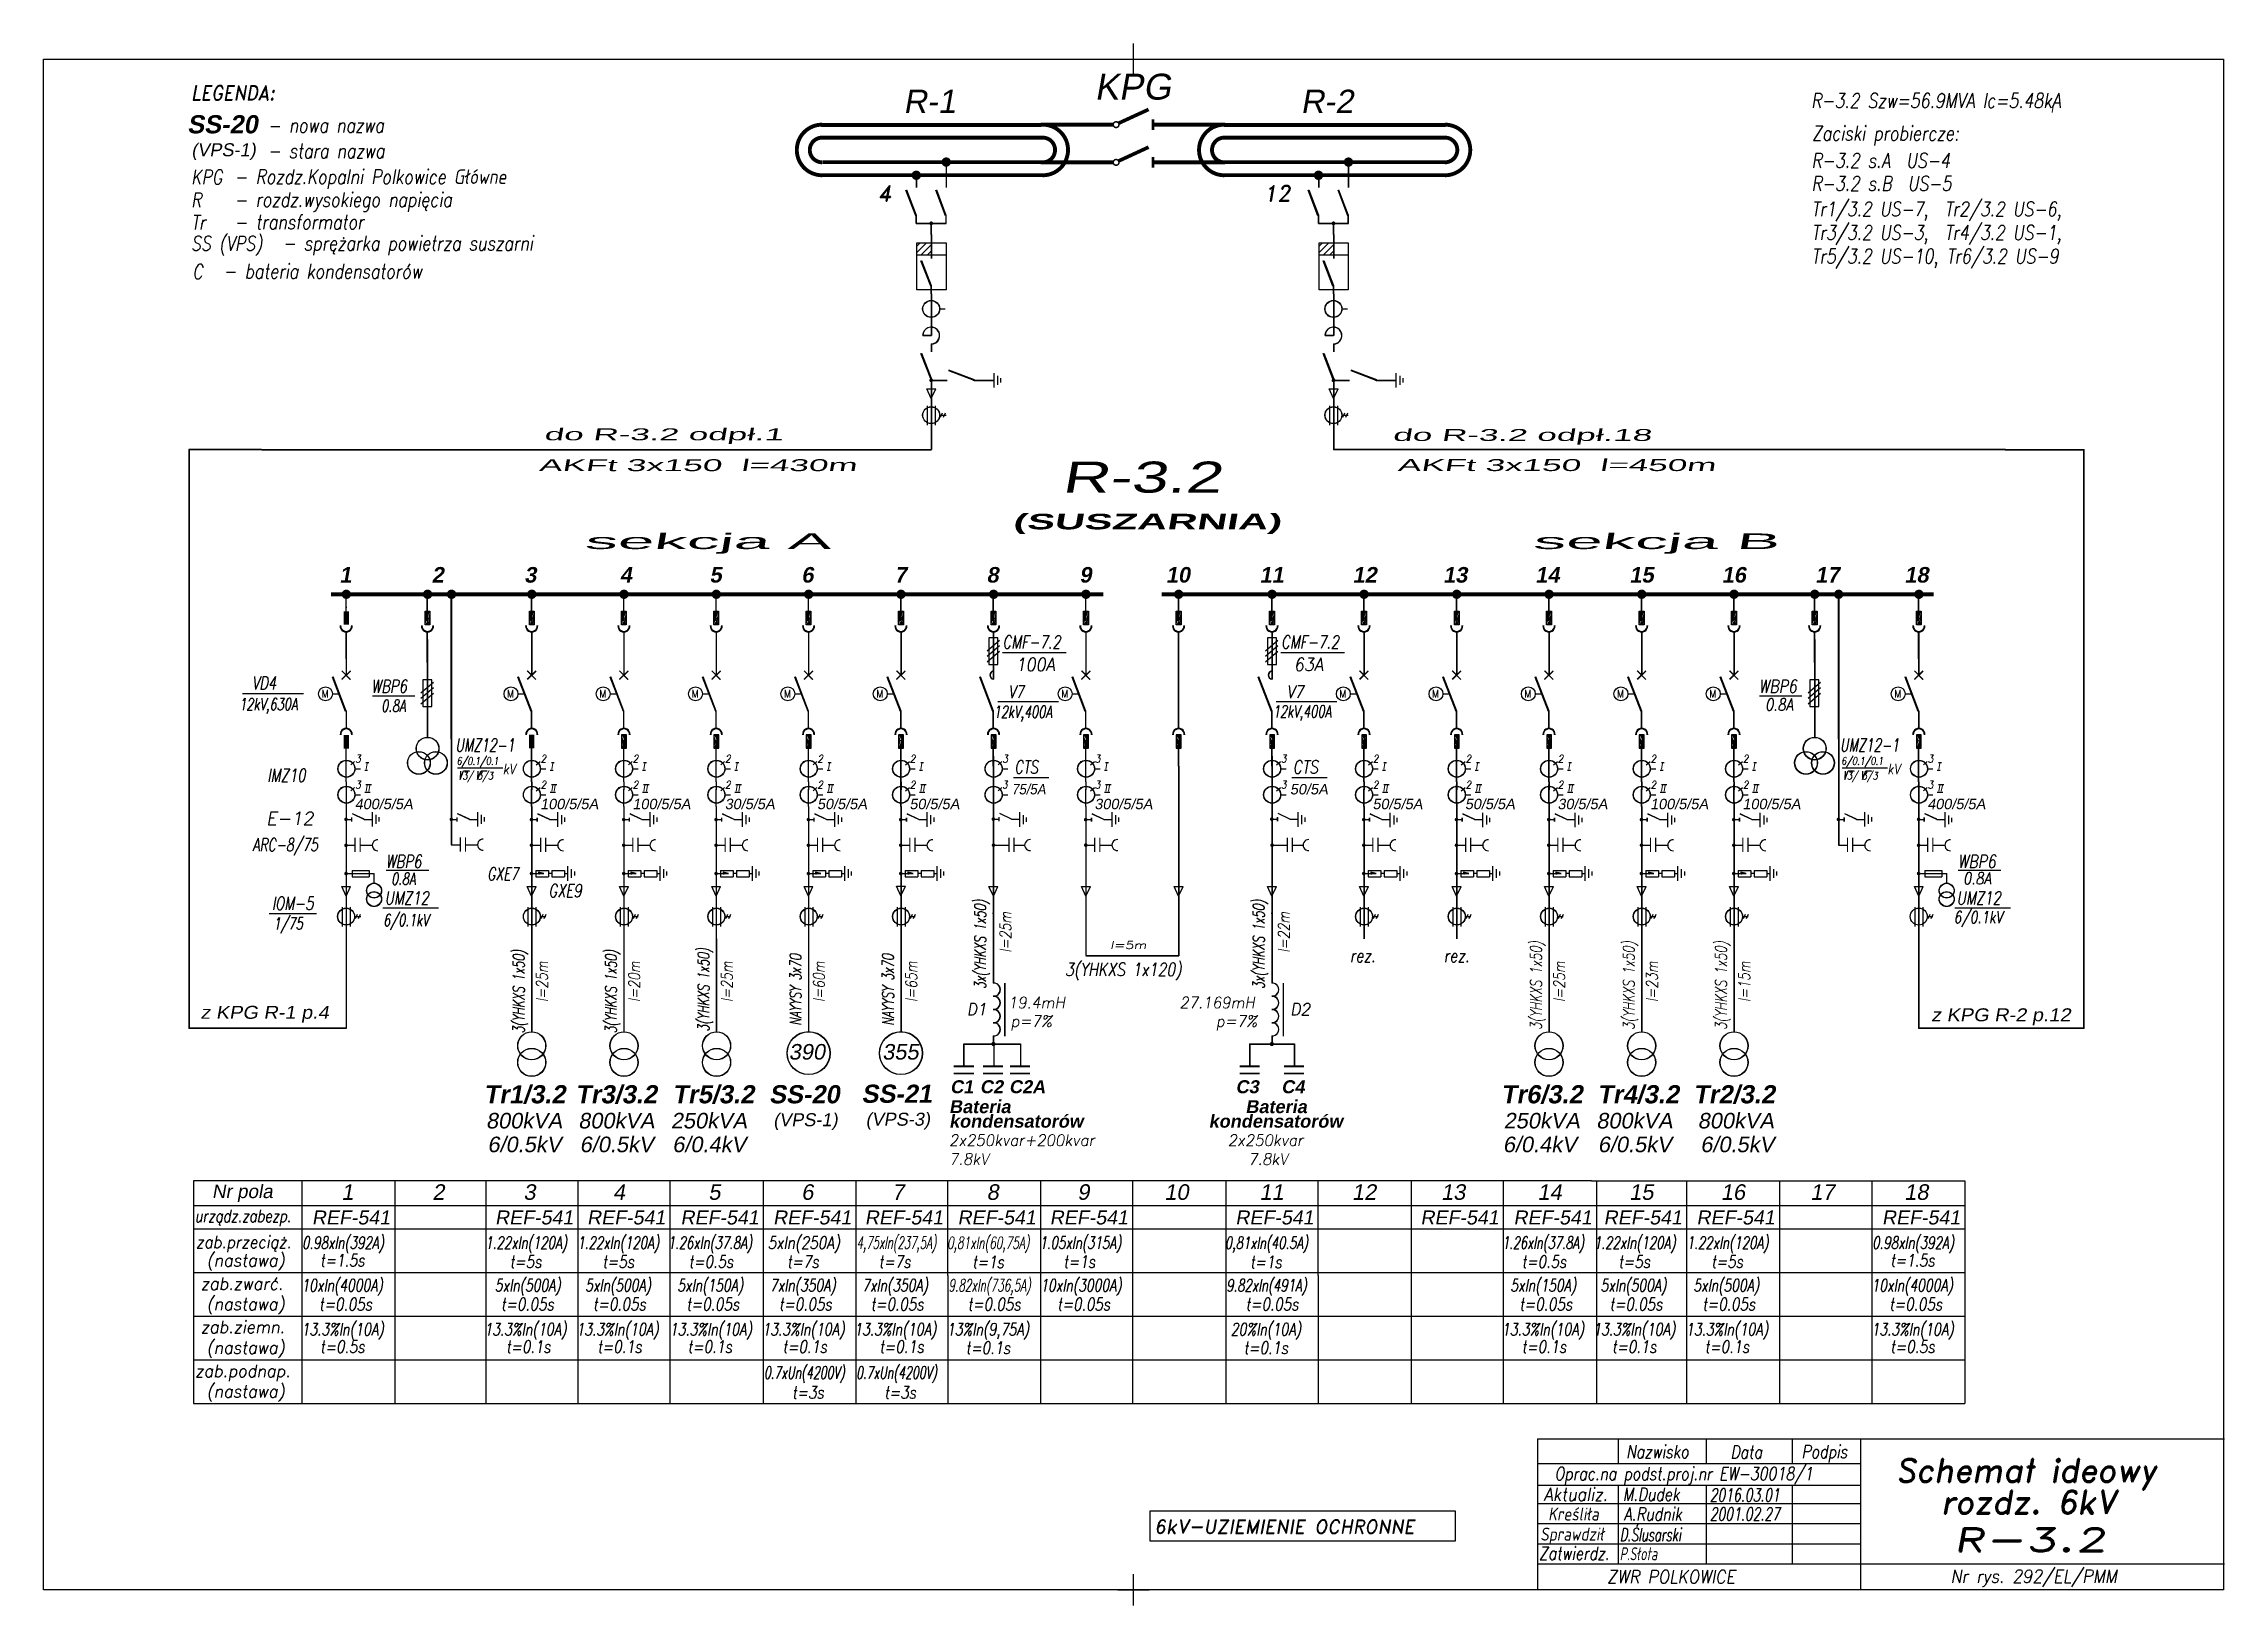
# Model space of a CAD drawing. Extents: x 0 to 420, y -3 to 298.
import ezdxf

# ---------------------------------------------------------------- set-up
doc = ezdxf.new("R2010")
doc.units = 0
doc.header["$MEASUREMENT"] = 0
doc.header["$PDMODE"] = 2
doc.header["$PDSIZE"] = 3
doc.layers.get('0').update_dxf_attribs({"linetype": 'CONTINUOUS'})
doc.styles.add('ROMAND', font='romand', dxfattribs={"width": 0.9, "oblique": 10, "height": 3.8})
doc.styles.add('ROMANS', font='romans', dxfattribs={"width": 0.8, "oblique": 10, "height": 3})
doc.styles.add('styl2', font='arial.ttf', dxfattribs={"oblique": 10, "height": 5})
doc.styles.add('styl3', font='arialbd.ttf', dxfattribs={"oblique": 10, "height": 5})

msp = doc.modelspace()

# ---------------------------------------------------------------- texts
at = {"color": 7, "oblique": 10}
for s, height, style, p in [(' KPG', 5, 'styl2', (200.55, 287.2)), (' R-1', 4.5, 'styl2', (163.89, 284.62)), (' R-2', 4.5, 'styl2', (240.44, 284.62)), ('(VPS-1)', 2.5, 'styl2', (28.46, 276.29)), (' 4', 3, 'ROMAND', (158.63, 267.65)), (' 12', 3, 'ROMAND', (233.04, 267.65)), ('1', 3, 'styl3', (56.98, 194.12)), ('2', 3, 'styl3', (74.76, 194.12)), ('3', 3, 'styl3', (92.6, 194.12)), ('4', 3, 'styl3', (110.99, 194.12)), ('5', 3, 'styl3', (128.29, 194.12)), ('6', 3, 'styl3', (146, 194.12)), ('7', 3, 'styl3', (163.93, 194.12)), ('8', 3, 'styl3', (181.67, 194.12)), ('9', 3, 'styl3', (199.57, 194.12)), ('10', 3, 'styl3', (216.22, 194.12)), ('11', 3, 'styl3', (234.28, 194.12)), ('12', 3, 'styl3', (252.19, 194.12)), ('13', 3, 'styl3', (269.64, 194.12)), ('14', 3, 'styl3', (287.39, 194.12)), ('15', 3, 'styl3', (305.53, 194.12)), ('16', 3, 'styl3', (323.33, 194.12)), ('17', 3, 'styl3', (341.33, 194.12)), ('18', 3, 'styl3', (358.51, 194.12)), ('400/5/5A', 2, 'styl2', (59.95, 150.45)), ('100/5/5A', 2, 'styl2', (95.69, 150.45)), ('100/5/5A', 2, 'styl2', (113.46, 150.45)), ('30/5/5A', 2, 'styl2', (131.24, 150.45)), ('50/5/5A', 2, 'styl2', (149.03, 150.45)), ('50/5/5A', 2, 'styl2', (166.83, 150.45)), ('300/5/5A', 2, 'styl2', (202.47, 150.45)), ('50/5A', 2, 'styl2', (240.15, 153.3)), ('50/5/5A', 2, 'styl2', (256.05, 150.45)), ('50/5/5A', 2, 'styl2', (273.85, 150.45)), ('30/5/5A', 2, 'styl2', (291.69, 150.45)), ('100/5/5A', 2, 'styl2', (309.55, 150.45)), ('100/5/5A', 2, 'styl2', (327.33, 150.45)), ('400/5/5A', 2, 'styl2', (362.95, 150.45)), ('E-12', 2.5, 'ROMAND', (42.93, 147.45)), ('390', 3, 'styl2', (143.56, 102.19)), ('355', 3, 'styl2', (161.58, 102.19)), (' Tr1/3.2', 3.5, 'styl3', (83.41, 93.76)), (' Tr3/3.2', 3.5, 'styl3', (101.06, 93.76)), (' Tr5/3.2', 3.5, 'styl3', (119.78, 93.76)), ('C1', 2.5, 'styl3', (174.67, 95.71)), ('C2', 2.5, 'styl3', (180.41, 95.71)), ('C2A', 2.5, 'styl3', (186.01, 95.71)), ('C3', 2.5, 'styl3', (229.67, 95.71)), ('C4', 2.5, 'styl3', (238.47, 95.71)), (' Tr6/3.2', 3.5, 'styl3', (279.41, 93.76)), (' Tr4/3.2', 3.5, 'styl3', (297.97, 93.76)), (' Tr2/3.2', 3.5, 'styl3', (316.46, 93.76)), ('Bateria', 2.5, 'styl3', (174.46, 91.87)), ('Bateria', 2.5, 'styl3', (231.55, 91.87)), ('800kVA', 3, 'styl2', (85.23, 88.92)), ('800kVA', 3, 'styl2', (103, 88.92)), ('250kVA', 3, 'styl2', (120.84, 88.92)), ('(VPS-1)', 2.5, 'styl2', (140.57, 89.35)), ('(VPS-3)', 2.5, 'styl2', (158.37, 89.45)), ('kondensatorów', 2.5, 'styl3', (174.46, 89.07)), ('kondensatorów', 2.5, 'styl3', (224.47, 89.07)), ('250kVA', 3, 'styl2', (281.3, 88.92)), ('800kVA', 3, 'styl2', (299.16, 88.92)), ('800kVA', 3, 'styl2', (318.7, 88.92)), ('6/0.5kV', 3, 'styl2', (85.51, 84.34)), ('6/0.5kV', 3, 'styl2', (103.28, 84.34)), ('6/0.4kV', 3, 'styl2', (121.12, 84.34)), ('6/0.4kV', 3, 'styl2', (281.15, 84.34)), ('6/0.5kV', 3, 'styl2', (299.45, 84.34)), ('6/0.5kV', 3, 'styl2', (319.2, 84.34)), ('Nr pola', 2.6, 'styl2', (32.43, 75.5)), ('1', 3, 'styl2', (57.37, 75.16)), ('2', 3, 'styl2', (74.89, 75.16)), ('3', 3, 'styl2', (92.44, 75.16)), ('4', 3, 'styl2', (109.69, 75.16)), ('5', 3, 'styl2', (128.07, 75.16)), ('6', 3, 'styl2', (145.97, 75.16)), ('7', 3, 'styl2', (163.45, 75.16)), ('8', 3, 'styl2', (181.69, 75.16)), ('9', 3, 'styl2', (199.16, 75.16)), ('10', 3, 'styl2', (215.93, 75.16)), ('11', 3, 'styl2', (234.27, 75.16)), ('12', 3, 'styl2', (252.08, 75.16)), ('13', 3, 'styl2', (269.25, 75.16)), ('14', 3, 'styl2', (287.83, 75.16)), ('15', 3, 'styl2', (305.5, 75.16)), ('16', 3, 'styl2', (323.15, 75.16)), ('17', 3, 'styl2', (340.4, 75.16)), ('18', 3, 'styl2', (358.48, 75.16)), ('REF-541', 2.7, 'styl2', (51.68, 70.41)), ('REF-541', 2.7, 'styl2', (86.97, 70.41)), ('REF-541', 2.7, 'styl2', (104.7, 70.41)), ('REF-541', 2.7, 'styl2', (122.7, 70.41)), ('REF-541', 2.7, 'styl2', (140.54, 70.41)), ('REF-541', 2.7, 'styl2', (158.22, 70.41)), ('REF-541', 2.7, 'styl2', (176.08, 70.41)), ('REF-541', 2.7, 'styl2', (193.84, 70.41)), ('REF-541', 2.7, 'styl2', (229.61, 70.41)), ('REF-541', 2.7, 'styl2', (265.27, 70.41)), ('REF-541', 2.7, 'styl2', (283.2, 70.41)), ('REF-541', 2.7, 'styl2', (300.57, 70.41)), ('REF-541', 2.7, 'styl2', (318.46, 70.41)), ('REF-541', 2.7, 'styl2', (354.2, 70.41)), ('Schemat ideowy', 4.5, 'ROMAND', (356.88, 20.76)), ('rozdz. 6kV', 4.5, 'ROMAND', (365.57, 14.65)), ('6kV-UZIEMIENIE OCHRONNE', 2.65, 'ROMAND', (213.95, 10.85))]:
    msp.add_text(s, height=height, dxfattribs=dict(at, style=style)).set_placement(p)
for s, height, style, width, p in [('LEGENDA:', 2.8, 'ROMAND', 0.9, (28.4, 287.1)), ('R-3.2 Szw=56.9MVA Ic=5.48kA', 2.8, 'ROMAND', 0.8, (340.55, 285.62)), ('1', 1.2, 'ROMAND', 0.8, (386.52, 284.74)), ('- nowa nazwa', 2.8, 'ROMANS', 0.8, (43.2, 280.85)), ('Zaciski probiercze:', 2.8, 'ROMAND', 0.8, (340.71, 279.32)), ('- stara nazwa', 2.8, 'ROMANS', 0.8, (43.2, 275.94)), ('KPG', 2.8, 'ROMAND', 0.8, (28.4, 270.89)), ('- Rozdz.Kopalni Polkowice Główne', 2.8, 'ROMANS', 0.8, (36.79, 270.95)), ('R-3.2 s.A  US-4', 2.8, 'ROMANS', 0.8, (340.61, 274.08)), ('R', 2.8, 'ROMAND', 0.8, (28.4, 266.46)), ('- rozdz.wysokiego napięcia', 2.8, 'ROMANS', 0.8, (36.79, 266.52)), ('R-3.2 s.B  US-5', 2.8, 'ROMANS', 0.8, (340.61, 269.65)), ('Tr', 2.8, 'ROMAND', 0.8, (28.4, 262.16)), ('- transformator', 2.8, 'ROMANS', 0.8, (36.79, 262.21)), ('Tr1/3.2 US-7,  Tr2/3.2 US-6,', 2.8, 'ROMANS', 0.8, (340.61, 264.73)), ('SS (VPS)', 2.8, 'ROMAND', 0.8, (28.4, 258.09)), ('- sprężarka powietrza suszarni', 2.8, 'ROMANS', 0.8, (46.09, 258.15)), ('Tr3/3.2 US-3,  Tr4/3.2 US-1,', 2.8, 'ROMANS', 0.8, (340.61, 260.18)), ('Tr5/3.2 US-10, Tr6/3.2 US-9', 2.8, 'ROMANS', 0.8, (340.61, 255.62)), ('C', 2.8, 'ROMAND', 0.8, (28.66, 252.67)), ('- bateria kondensatorów', 2.8, 'ROMANS', 0.8, (34.67, 252.73)), ('do R-3.2 odpł.1', 2.3, 'styl2', 2.1, (96.4, 221.55)), ('do R-3.2 odpł.18', 2.3, 'styl2', 2.1, (259.9, 221.42)), ('AKFt 3x150  l=430m', 2.3, 'styl2', 2.1, (95.35, 215.6)), ('R-3.2', 6, 'styl2', 1.5, (196.14, 211.45)), ('AKFt 3x150  l=450m', 2.3, 'styl2', 2.1, (260.82, 215.62)), (' (SUSZARNIA)', 3, 'styl3', 1.9, (184.47, 204.38)), (' sekcja A', 3, 'styl2', 3, (100.68, 200.59)), (' sekcja B', 3, 'styl2', 3, (283.39, 200.59)), ('CMF-7.2', 2.5, 'ROMAND', 0.75, (184.76, 181.42)), ('CMF-7.2', 2.5, 'ROMAND', 0.75, (238.41, 181.42)), ('100A', 2.5, 'ROMANS', 0.9, (187.3, 177.09)), ('63A', 2.5, 'ROMANS', 0.9, (240.89, 177.09)), ('VD4', 2.5, 'ROMAND', 0.75, (40.08, 173.53)), ('WBP6', 2.5, 'ROMAND', 0.75, (63.1, 172.9)), ('V7', 2.5, 'ROMAND', 0.75, (185.83, 171.82)), ('V7', 2.5, 'ROMAND', 0.8, (239.48, 171.82)), ('WBP6', 2.5, 'ROMAND', 0.8, (330.43, 172.9)), ('12kV,630A', 2.3, 'ROMANS', 0.7, (37.66, 169.53)), ('0.8A', 2.3, 'ROMANS', 0.7, (65.04, 169.24)), ('12kV,400A', 2.3, 'ROMANS', 0.7, (183.03, 168.07)), ('12kV,400A', 2.3, 'ROMANS', 0.7, (236.82, 168.15)), ('0.8A', 2.3, 'ROMANS', 0.8, (331.7, 169.47)), ('UMZ12-1', 2.5, 'ROMAND', 0.7, (79.33, 161.55)), ('UMZ12-1', 2.5, 'ROMAND', 0.7, (346.11, 161.55)), ('3', 1.44, 'ROMANS', 0.9, (60.01, 159.46)), ('6/0.1/0.1', 1.44, 'ROMANS', 0.8, (79.57, 159.02)), ('2', 1.44, 'ROMANS', 0.9, (95.74, 159.46)), ('2', 1.44, 'ROMANS', 0.9, (113.51, 159.46)), ('2', 1.44, 'ROMANS', 0.9, (131.3, 159.46)), ('2', 1.44, 'ROMANS', 0.9, (149.09, 159.46)), ('2', 1.44, 'ROMANS', 0.9, (166.89, 159.46)), ('3', 1.44, 'ROMANS', 0.9, (184.72, 159.46)), ('CTS', 2.5, 'ROMAND', 0.75, (187.02, 157.35)), ('3', 1.44, 'ROMANS', 0.9, (202.52, 159.46)), ('3', 1.44, 'ROMANS', 0.9, (238.38, 159.46)), ('CTS', 2.5, 'ROMAND', 0.8, (240.67, 157.35)), ('2', 1.44, 'ROMANS', 0.9, (256.1, 159.46)), ('2', 1.44, 'ROMANS', 0.9, (273.96, 159.46)), ('2', 1.44, 'ROMANS', 0.9, (291.74, 159.46)), ('2', 1.44, 'ROMANS', 0.9, (309.6, 159.46)), ('2', 1.44, 'ROMANS', 0.9, (327.39, 159.46)), ('6/0.1/0.1', 1.44, 'ROMANS', 0.8, (346.35, 159.02)), ('3', 1.44, 'ROMANS', 0.9, (363.01, 159.46)), ('IMZ10', 2.5, 'ROMAND', 0.75, (43.08, 155.73)), ('3', 1.44, 'ROMANS', 0.9, (60.01, 154.45)), ('I', 1.1, 'ROMANS', 0.9, (61.98, 158.16)), ('3/ 3/3', 1.44, 'ROMANS', 0.8, (80.68, 156.17)), ('kV', 2, 'ROMANS', 0.8, (88.48, 157.18)), ('2', 1.44, 'ROMANS', 0.9, (95.74, 154.45)), ('I', 1.1, 'ROMANS', 0.9, (97.72, 158.16)), ('2', 1.44, 'ROMANS', 0.9, (113.51, 154.45)), ('I', 1.1, 'ROMANS', 0.9, (115.49, 158.16)), ('2', 1.44, 'ROMANS', 0.9, (131.3, 154.45)), ('I', 1.1, 'ROMANS', 0.9, (133.27, 158.16)), ('2', 1.44, 'ROMANS', 0.9, (149.09, 154.45)), ('I', 1.1, 'ROMANS', 0.9, (151.06, 158.16)), ('2', 1.44, 'ROMANS', 0.9, (166.89, 154.45)), ('I', 1.1, 'ROMANS', 0.9, (168.86, 158.16)), ('3', 1.44, 'ROMANS', 0.8, (184.72, 154.45)), ('3', 1.44, 'ROMANS', 0.9, (202.52, 154.45)), ('I', 1.1, 'ROMANS', 0.9, (204.5, 158.16)), ('3', 1.44, 'ROMANS', 0.9, (238.38, 154.45)), ('2', 1.44, 'ROMANS', 0.9, (256.1, 154.45)), ('I', 1.1, 'ROMANS', 0.9, (258.08, 158.16)), ('2', 1.44, 'ROMANS', 0.9, (273.96, 154.45)), ('I', 1.1, 'ROMANS', 0.9, (275.94, 158.16)), ('2', 1.44, 'ROMANS', 0.9, (291.74, 154.45)), ('I', 1.1, 'ROMANS', 0.9, (293.72, 158.16)), ('2', 1.44, 'ROMANS', 0.9, (309.6, 154.45)), ('I', 1.1, 'ROMANS', 0.9, (311.58, 158.16)), ('2', 1.44, 'ROMANS', 0.9, (327.39, 154.45)), ('I', 1.1, 'ROMANS', 0.9, (329.36, 158.16)), ('3/ 3/3', 1.44, 'ROMANS', 0.8, (347.46, 156.17)), ('kV', 2, 'ROMANS', 0.8, (355.26, 157.18)), ('3', 1.44, 'ROMANS', 0.9, (363.01, 154.45)), ('I', 1.1, 'ROMANS', 0.9, (364.98, 158.16)), ('I', 1.1, 'ROMANS', 0.9, (61.98, 153.9)), ('I', 1.1, 'ROMANS', 0.9, (62.46, 153.9)), ('I', 1.1, 'ROMANS', 0.9, (97.72, 153.9)), ('I', 1.1, 'ROMANS', 0.9, (98.2, 153.9)), ('I', 1.1, 'ROMANS', 0.9, (115.49, 153.9)), ('I', 1.1, 'ROMANS', 0.9, (115.97, 153.9)), ('I', 1.1, 'ROMANS', 0.9, (133.27, 153.9)), ('I', 1.1, 'ROMANS', 0.9, (133.76, 153.9)), ('I', 1.1, 'ROMANS', 0.9, (151.06, 153.9)), ('I', 1.1, 'ROMANS', 0.9, (151.55, 153.9)), ('I', 1.1, 'ROMANS', 0.9, (168.86, 153.9)), ('I', 1.1, 'ROMANS', 0.9, (169.35, 153.9)), ('75/5A', 2, 'styl2', 0.9, (186.49, 153.3)), ('I', 1.1, 'ROMANS', 0.9, (204.5, 153.9)), ('I', 1.1, 'ROMANS', 0.9, (204.98, 153.9)), ('I', 1.1, 'ROMANS', 0.9, (258.08, 153.9)), ('I', 1.1, 'ROMANS', 0.9, (258.56, 153.9)), ('I', 1.1, 'ROMANS', 0.9, (275.94, 153.9)), ('I', 1.1, 'ROMANS', 0.9, (276.42, 153.9)), ('I', 1.1, 'ROMANS', 0.9, (293.72, 153.9)), ('I', 1.1, 'ROMANS', 0.9, (294.2, 153.9)), ('I', 1.1, 'ROMANS', 0.9, (311.58, 153.9)), ('I', 1.1, 'ROMANS', 0.9, (312.06, 153.9)), ('I', 1.1, 'ROMANS', 0.9, (329.36, 153.9)), ('I', 1.1, 'ROMANS', 0.9, (329.85, 153.9)), ('I', 1.1, 'ROMANS', 0.9, (364.98, 153.9)), ('I', 1.1, 'ROMANS', 0.9, (365.47, 153.9)), ('ARC-8/75', 2.5, 'ROMAND', 0.7, (40.24, 142.35)), ('WBP6', 2.5, 'ROMAND', 0.75, (65.9, 139.13)), ('GXE7', 2.5, 'ROMAND', 0.7, (85.47, 136.74)), ('WBP6', 2.5, 'ROMAND', 0.8, (368.78, 139.13)), ('UMZ12', 2.5, 'ROMAND', 0.75, (65.7, 132.1)), ('0.8A', 2.3, 'ROMANS', 0.7, (66.95, 135.88)), ('GXE9', 2.5, 'ROMAND', 0.75, (97.26, 133.52)), ('UMZ12', 2.5, 'ROMAND', 0.75, (368.58, 132.1)), ('0.8A', 2.3, 'ROMANS', 0.8, (369.84, 135.98)), ('IOM-5', 2.5, 'ROMAND', 0.75, (43.96, 131.08)), ('6/0.1kV', 2.3, 'ROMANS', 0.7, (65.42, 127.91)), ('6/0.1kV', 2.3, 'ROMANS', 0.75, (368.02, 128.5)), ('1/75', 2.3, 'ROMANS', 0.7, (44.27, 127.28)), ('l=5m', 1.5, 'ROMAND', 1.3, (205.51, 123.52)), ('rez.', 2.5, 'ROMAND', 0.8, (251.65, 120.97)), ('rez.', 2.5, 'ROMAND', 0.8, (269.75, 120.97)), ('3(YHKXS 1x120)', 2.5, 'ROMANS', 0.8, (196.79, 118.31)), ('19.4mH', 2.2, 'ROMANS', 0.95, (185.84, 112.08)), ('27.169mH', 2.2, 'ROMANS', 0.95, (218.86, 112.08)), ('z KPG R-1 p.4', 2.5, 'styl2', 1.1, (30.2, 110.05)), ('D1', 2.3, 'ROMAND', 0.95, (177.86, 110.74)), ('p=7%', 2.2, 'ROMANS', 0.95, (186.34, 108.52)), ('p=7%', 2.2, 'ROMANS', 0.95, (225.88, 108.52)), ('D2', 2.3, 'ROMAND', 0.95, (240.2, 110.74)), ('z KPG R-2 p.12', 2.5, 'styl2', 1.1, (363.67, 109.57)), ('2x250kvar+200kvar', 2.2, 'ROMANS', 0.95, (174.46, 85.56)), ('7.8kV', 2.2, 'ROMANS', 0.95, (174.46, 81.92)), ('2x250kvar', 2.2, 'ROMANS', 0.95, (228.17, 85.56)), ('7.8kV', 2.2, 'ROMANS', 0.95, (232.09, 81.92)), ('urządz.zabezp.', 2.385, 'ROMANS', 0.78, (29.09, 70.87)), ('zab.przeciąż.', 2.385, 'ROMANS', 0.88, (29.34, 65.84)), ('0.98xIn(392A)', 2.385, 'ROMANS', 0.7, (49.8, 65.71)), ('1.22xIn(120A)', 2.385, 'ROMANS', 0.7, (85.09, 65.71)), ('1.22xIn(120A)', 2.385, 'ROMANS', 0.7, (102.83, 65.71)), ('1.26xIn(37.8A)', 2.385, 'ROMANS', 0.69, (120.26, 65.71)), ('5xIn(250A)', 2.385, 'ROMANS', 0.8, (139.52, 65.71)), ('4,75xIn(237,5A)', 2.385, 'ROMANS', 0.6, (156.65, 65.71)), ('0,81xIn(60,75A)', 2.35, 'ROMANS', 0.63, (174.07, 65.71)), ('1.05xIn(315A)', 2.385, 'ROMANS', 0.7, (191.88, 65.71)), ('0,81xIn(40.5A)', 2.35, 'ROMANS', 0.69, (227.61, 65.71)), ('1.26xIn(37.8A)', 2.385, 'ROMANS', 0.67, (281.03, 65.71)), ('1.22xIn(120A)', 2.385, 'ROMANS', 0.7, (298.69, 65.71)), ('1.22xIn(120A)', 2.385, 'ROMANS', 0.7, (316.58, 65.71)), ('0.98xIn(392A)', 2.385, 'ROMANS', 0.7, (352.32, 65.71)), ('(nastawa)', 2.385, 'ROMANS', 0.95, (31.4, 62.32)), ('t=1.5s', 2.385, 'ROMANS', 0.8, (53.25, 62.33)), ('t=5s', 2.385, 'ROMANS', 0.8, (89.78, 62.06)), ('t=5s', 2.385, 'ROMANS', 0.8, (107.63, 62.06)), ('t=0.5s', 2.385, 'ROMANS', 0.8, (124.27, 62.06)), ('t=7s', 2.385, 'ROMANS', 0.8, (143.21, 62.06)), ('t=7s', 2.385, 'ROMANS', 0.8, (160.89, 62.06)), ('t=1s', 2.385, 'ROMANS', 0.8, (178.89, 62.01)), ('t=1s', 2.385, 'ROMANS', 0.8, (196.46, 62.06)), ('t=1s', 2.385, 'ROMANS', 0.8, (232.42, 62.01)), ('t=0.5s', 2.385, 'ROMANS', 0.8, (284.77, 62.06)), ('t=5s', 2.385, 'ROMANS', 0.8, (303.39, 62.06)), ('t=5s', 2.385, 'ROMANS', 0.8, (321.28, 62.06)), ('t=1.5s', 2.385, 'ROMANS', 0.8, (355.77, 62.33)), ('zab.zwarć.', 2.385, 'ROMANS', 0.95, (30.24, 57.81)), ('10xIn(4000A)', 2.385, 'ROMANS', 0.73, (49.67, 57.51)), ('5xIn(500A)', 2.385, 'ROMANS', 0.73, (86.93, 57.51)), ('5xIn(500A)', 2.385, 'ROMANS', 0.73, (104.33, 57.51)), ('5xIn(150A)', 2.385, 'ROMANS', 0.73, (122.09, 57.51)), ('7xIn(350A)', 2.385, 'ROMANS', 0.73, (139.93, 57.51)), ('7xIn(350A)', 2.385, 'ROMANS', 0.73, (157.7, 57.51)), ('9.82xIn(736,5A)', 2.35, 'ROMANS', 0.63, (174.33, 57.51)), ('10xIn(3000A)', 2.385, 'ROMANS', 0.73, (192.03, 57.51)), ('9.82xIn(491A)', 2.35, 'ROMANS', 0.7, (227.86, 57.51)), ('5xIn(150A)', 2.385, 'ROMANS', 0.73, (282.59, 57.51)), ('5xIn(500A)', 2.385, 'ROMANS', 0.73, (299.97, 57.51)), ('5xIn(500A)', 2.385, 'ROMANS', 0.73, (317.85, 57.51)), ('10xIn(4000A)', 2.385, 'ROMANS', 0.73, (352.19, 57.51)), ('(nastawa)', 2.385, 'ROMANS', 0.95, (31.4, 53.9)), ('t=0.05s', 2.385, 'ROMANS', 0.8, (53.06, 53.86)), ('t=0.05s', 2.385, 'ROMANS', 0.8, (88.08, 53.86)), ('t=0.05s', 2.385, 'ROMANS', 0.8, (105.81, 53.86)), ('t=0.05s', 2.385, 'ROMANS', 0.8, (123.8, 53.86)), ('t=0.05s', 2.385, 'ROMANS', 0.8, (141.64, 53.86)), ('t=0.05s', 2.385, 'ROMANS', 0.8, (159.33, 53.86)), ('t=0.05s', 2.385, 'ROMANS', 0.8, (178.03, 53.86)), ('t=0.05s', 2.385, 'ROMANS', 0.8, (195.26, 53.86)), ('t=0.05s', 2.385, 'ROMANS', 0.8, (231.56, 53.86)), ('t=0.05s', 2.385, 'ROMANS', 0.8, (284.3, 53.86)), ('t=0.05s', 2.385, 'ROMANS', 0.8, (301.68, 53.86)), ('t=0.05s', 2.385, 'ROMANS', 0.8, (319.56, 53.86)), ('t=0.05s', 2.385, 'ROMANS', 0.8, (355.58, 53.86)), ('zab.ziemn.', 2.385, 'ROMANS', 0.95, (30.24, 49.47)), ('13.3%In(10A)', 2.385, 'ROMANS', 0.75, (49.66, 49.04)), ('13.3%In(10A)', 2.385, 'ROMANS', 0.75, (84.88, 49.04)), ('13.3%In(10A)', 2.385, 'ROMANS', 0.75, (102.62, 49.04)), ('13.3%In(10A)', 2.385, 'ROMANS', 0.75, (120.61, 49.04)), ('13.3%In(10A)', 2.385, 'ROMANS', 0.75, (138.45, 49.04)), ('13.3%In(10A)', 2.385, 'ROMANS', 0.75, (156.14, 49.04)), ('13%In(9,75A)', 2.385, 'ROMANS', 0.75, (174, 49.04)), ('20%In(10A)', 2.385, 'ROMANS', 0.75, (228.71, 49.04)), ('13.3%In(10A)', 2.385, 'ROMANS', 0.75, (280.94, 49.04)), ('13.3%In(10A)', 2.385, 'ROMANS', 0.75, (298.52, 49.04)), ('13.3%In(10A)', 2.385, 'ROMANS', 0.75, (316.4, 49.04)), ('13.3%In(10A)', 2.385, 'ROMANS', 0.75, (352.15, 49.04)), ('(nastawa)', 2.385, 'ROMANS', 0.95, (31.4, 45.5)), ('t=0.5s', 2.385, 'ROMANS', 0.8, (53.25, 45.66)), ('t=0.1s', 2.385, 'ROMANS', 0.8, (89.07, 45.66)), ('t=0.1s', 2.385, 'ROMANS', 0.8, (106.65, 45.66)), ('t=0.1s', 2.385, 'ROMANS', 0.8, (124.05, 45.66)), ('t=0.1s', 2.385, 'ROMANS', 0.8, (142.34, 45.66)), ('t=0.1s', 2.385, 'ROMANS', 0.8, (161, 45.66)), ('t=0.1s', 2.385, 'ROMANS', 0.8, (177.65, 45.46)), ('t=0.1s', 2.385, 'ROMANS', 0.8, (231.18, 45.46)), ('t=0.1s', 2.385, 'ROMANS', 0.8, (284.77, 45.66)), ('t=0.1s', 2.385, 'ROMANS', 0.8, (302.14, 45.66)), ('t=0.1s', 2.385, 'ROMANS', 0.8, (320.03, 45.66)), ('t=0.5s', 2.385, 'ROMANS', 0.8, (355.77, 45.66)), ('zab.podnap.', 2.385, 'ROMANS', 0.95, (29.17, 41)), ('0.7xUn(4200V)', 2.385, 'ROMANS', 0.65, (138.78, 40.68)), ('0.7xUn(4200V)', 2.385, 'ROMANS', 0.65, (156.54, 40.68)), ('(nastawa)', 2.385, 'ROMANS', 0.95, (31.4, 37.06)), ('t=3s', 2.385, 'ROMANS', 0.8, (144.18, 36.85)), ('t=3s', 2.385, 'ROMANS', 0.8, (161.94, 36.85)), ('Nazwisko', 2.5, 'ROMANS', 0.8, (304.89, 25.39)), ('Data', 2.5, 'ROMANS', 0.8, (325.01, 25.31)), ('Podpis', 2.5, 'ROMANS', 0.8, (338.7, 25.39)), ('Oprac.na podst.proj.nr EW-30018/1 ', 2.5, 'ROMANS', 0.8, (291.11, 21.15)), ('Aktualiz.', 2.5, 'ROMANS', 0.9, (289.03, 17.17)), ('M.Dudek', 2.5, 'ROMANS', 0.8, (304.23, 17.17)), ('2016.03.01', 2.5, 'ROMANS', 0.7, (321.02, 17.04)), ('Kreśliła', 2.5, 'ROMANS', 0.8, (289.89, 13.36)), ('D.Ślusarski', 2.5, 'ROMANS', 0.65, (303.67, 9.4)), ('A.Rudnik', 2.5, 'ROMANS', 0.8, (304.42, 13.36)), ('2001.02.27', 2.5, 'ROMANS', 0.7, (321.02, 13.36)), ('Sprawdził', 2.5, 'ROMANS', 0.8, (288.37, 9.49)), ('R-3.2', 4.5, 'ROMAND', 1.6, (367.93, 7.38)), ('Zatwierdz.', 2.5, 'ROMANS', 0.8, (288.12, 5.78)), ('P.Słota', 2.5, 'ROMANS', 0.65, (303.67, 5.7)), ('Nr rys. 292/EL/PMM', 2.5, 'ROMANS', 0.9, (367.43, 1.38)), ('ZWR POLKOWICE', 2.5, 'ROMANS', 0.9, (301.24, 1.26))]:
    msp.add_text(s, height=height, dxfattribs=dict(at, style=style, width=width)).set_placement(p)
at = {"color": 6, "style": 'styl3', "oblique": 10}
for s, p in [('SS-20', (27.66, 280.7)), ('SS-20', (139.77, 93.76)), ('SS-21', (157.57, 93.86))]:
    msp.add_text(s, height=3.5, dxfattribs=at).set_placement(p)
at = {"color": 7, "style": 'ROMAND', "width": 0.9}
for p in [(53.57, 171.99), (89.31, 171.99), (107.08, 171.99), (124.87, 171.99), (142.66, 171.99), (160.45, 171.99), (196.09, 171.99), (249.67, 171.99), (267.53, 171.99), (285.31, 171.99), (303.17, 171.99), (320.96, 171.99), (356.57, 171.99)]:
    msp.add_text('M', height=1.44, dxfattribs=at).set_placement(p)
at = {"color": 7, "style": 'ROMANS', "oblique": 10}
for s, height, width, p in [('3x(YHKXS 1x50)', 2.22, 0.7, (181.56, 115.78)), ('l=25m', 2.2, 0.8, (186.41, 122.81)), ('3x(YHKXS 1x50)', 2.22, 0.7, (235.21, 115.78)), ('l=22m', 2.2, 0.8, (240.07, 122.81)), ('3(YHKXS 1x50)', 2.22, 0.7, (92.65, 107.23)), ('3(YHKXS 1x50)', 2.22, 0.7, (110.41, 107.23)), ('3(YHKXS 1x50)', 2.22, 0.7, (128.26, 107.57)), ('NAYYSY 3x70', 2.22, 0.7, (145.99, 108.73)), ('NAYYSY 3x70', 2.22, 0.7, (163.79, 108.73)), ('3(YHKXS 1x50)', 2.2, 0.75, (288.65, 107.91)), ('3(YHKXS 1x50)', 2.2, 0.75, (306.51, 107.91)), ('3(YHKXS 1x50)', 2.2, 0.75, (324.29, 107.91)), ('l=25m', 2.2, 0.8, (97.13, 113.27)), ('l=20m', 2.2, 0.8, (114.9, 113.27)), ('l=25m', 2.2, 0.8, (132.74, 113.27)), ('l=60m', 2.2, 0.8, (150.48, 113.27)), ('l=65m', 2.2, 0.8, (168.28, 113.27)), ('l=25m', 2.2, 0.8, (293.13, 113.27)), ('l=23m', 2.2, 0.8, (310.99, 113.27)), ('l=15m', 2.2, 0.8, (328.78, 113.27))]:
    msp.add_text(s, height=height, rotation=90, dxfattribs=dict(at, width=width)).set_placement(p)

# ---------------------------------------------------------------- linework, layer by layer
at = {"color": 7}
for p, q in [((0, 0), (0, 295)), ((0, 295), (420, 295)), ((420, 295), (420, 0)), ((173.88, 274.91), (173.88, 270.29)), ((173.93, 275.65), (173.93, 270.29)), ((251.38, 274.91), (251.38, 270.29)), ((251.43, 275.65), (251.43, 270.29)), ((168.04, 264.8), (166.15, 269.74)), ((168.1, 264.85), (166.22, 269.74)), ((168.17, 264.88), (166.31, 269.74)), ((168.11, 272.5), (168.11, 270.29)), ((168.17, 272.5), (168.17, 270.29)), ((173.8, 264.8), (171.92, 269.74)), ((173.86, 264.85), (171.99, 269.74)), ((173.93, 264.88), (172.07, 269.74)), ((245.54, 264.8), (243.65, 269.74)), ((245.6, 264.85), (243.72, 269.74)), ((245.67, 264.88), (243.81, 269.74)), ((245.61, 272.5), (245.61, 270.29)), ((245.67, 272.5), (245.67, 270.29)), ((251.3, 264.8), (249.42, 269.74)), ((251.36, 264.85), (249.49, 269.74)), ((251.43, 264.88), (249.57, 269.74)), ((168.11, 263.32), (168.11, 264.89)), ((168.17, 263.32), (168.17, 264.88)), ((173.88, 263.32), (173.88, 264.89)), ((173.93, 263.32), (173.93, 264.88)), ((245.61, 263.32), (245.61, 264.89)), ((245.67, 263.32), (245.67, 264.88)), ((251.38, 263.32), (251.38, 264.89)), ((251.43, 263.32), (251.43, 264.88)), ((168.11, 263.4), (173.93, 263.4)), ((168.11, 263.32), (173.93, 263.32)), ((171, 261.22), (171, 263.32)), ((171, 261.22), (171, 256.6)), ((171.06, 261.22), (171.06, 263.32)), ((171.06, 261.22), (171.06, 256.6)), ((245.61, 263.4), (251.43, 263.4)), ((245.61, 263.32), (251.43, 263.32)), ((248.5, 261.22), (248.5, 263.32)), ((248.5, 261.22), (248.5, 256.6)), ((248.56, 261.22), (248.56, 263.32)), ((248.56, 261.22), (248.56, 256.6)), ((168.24, 257.71), (170.13, 259.6)), ((168.24, 258.97), (168.88, 259.6)), ((168.24, 257.29), (173.87, 257.29)), ((169.09, 257.29), (171, 259.2)), ((170.32, 257.29), (171, 257.97)), ((245.74, 258.97), (246.38, 259.6)), ((245.74, 257.71), (247.63, 259.6)), ((245.74, 257.29), (251.37, 257.29)), ((246.59, 257.29), (248.5, 259.2)), ((247.82, 257.29), (248.5, 257.97)), ((170.93, 251.23), (169.04, 256.16)), ((170.98, 251.27), (169.11, 256.16)), ((171.06, 251.31), (169.2, 256.16)), ((248.43, 251.23), (246.54, 256.16)), ((248.48, 251.27), (246.61, 256.16)), ((248.56, 251.31), (246.7, 256.16)), ((171, 249.75), (171, 251.31)), ((171, 249.75), (171, 241.73)), ((171.06, 249.75), (171.06, 251.31)), ((171.06, 249.75), (171.06, 241.73)), ((248.5, 249.75), (248.5, 251.31)), ((248.5, 249.75), (248.5, 241.73)), ((248.56, 249.75), (248.56, 251.31)), ((248.56, 249.75), (248.56, 241.73)), ((172.62, 246.86), (173.71, 246.86)), ((250.12, 246.86), (251.21, 246.86)), ((169.39, 241.77), (171.05, 241.77)), ((171.06, 241.73), (169.41, 241.73)), ((171, 240.12), (171, 238.59)), ((171.06, 240.12), (171.06, 238.59)), ((246.89, 241.77), (248.55, 241.77)), ((248.56, 241.73), (246.91, 241.73)), ((248.5, 240.12), (248.5, 238.59)), ((248.56, 240.12), (248.56, 238.59)), ((170.93, 233.36), (169.04, 238.29)), ((170.98, 233.4), (169.11, 238.29)), ((171.06, 233.44), (169.2, 238.29)), ((248.43, 233.36), (246.54, 238.29)), ((248.48, 233.4), (246.61, 238.29)), ((248.56, 233.44), (246.7, 238.29)), ((171.04, 229.58), (170.17, 231.44)), ((171, 233.58), (171, 219.75)), ((171.04, 229.58), (171.9, 231.44)), ((171.06, 233.44), (171.06, 219.75)), ((171.11, 233.13), (172.64, 233.13)), ((171.11, 233.07), (172.64, 233.07)), ((172.59, 233.13), (174.12, 233.13)), ((172.59, 233.07), (174.12, 233.07)), ((179.35, 233.2), (174.42, 235.09)), ((179.31, 233.15), (174.42, 235.02)), ((179.27, 233.07), (174.42, 234.93)), ((179.13, 233.13), (183.06, 233.13)), ((179.27, 233.07), (183.06, 233.07)), ((183.06, 234.49), (183.06, 231.69)), ((183.78, 233.94), (183.78, 232.22)), ((184.37, 233.49), (184.37, 232.67)), ((248.54, 229.58), (247.67, 231.44)), ((248.5, 233.58), (248.5, 219.75)), ((248.54, 229.58), (249.4, 231.44)), ((248.56, 233.44), (248.56, 219.75)), ((248.61, 233.13), (250.14, 233.13)), ((248.61, 233.07), (250.14, 233.07)), ((250.09, 233.13), (251.62, 233.13)), ((250.09, 233.07), (251.62, 233.07)), ((256.85, 233.2), (251.92, 235.09)), ((256.81, 233.15), (251.92, 235.02)), ((256.77, 233.07), (251.92, 234.93)), ((256.63, 233.13), (260.56, 233.13)), ((256.77, 233.07), (260.56, 233.07)), ((260.56, 234.49), (260.56, 231.69)), ((261.28, 233.94), (261.28, 232.22)), ((261.87, 233.49), (261.87, 232.67)), ((170.25, 228.18), (170.25, 224.44)), ((171.78, 228.18), (171.78, 224.44)), ((247.75, 228.18), (247.75, 224.44)), ((249.28, 228.18), (249.28, 224.44)), ((172.62, 226.38), (173.87, 226.38)), ((173.15, 226.79), (172.74, 225.97)), ((173.73, 226.79), (173.32, 225.97)), ((250.12, 226.38), (251.37, 226.38)), ((250.65, 226.79), (250.24, 225.97)), ((251.23, 226.79), (250.82, 225.97)), ((42.01, 219.75), (27.98, 219.75)), ((27.98, 219.75), (27.98, 108.18)), ((42.07, 219.69), (28.04, 219.69)), ((28.04, 219.69), (28.04, 108.18)), ((42.01, 219.75), (171.06, 219.75)), ((42.07, 219.69), (171.06, 219.69)), ((248.5, 219.75), (248.5, 219.7)), ((377.94, 219.7), (248.5, 219.7)), ((248.94, 219.75), (248.56, 219.75)), ((377.99, 219.75), (248.94, 219.75)), ((377.94, 219.7), (391.66, 219.7)), ((377.99, 219.75), (391.71, 219.75)), ((391.66, 219.7), (393.11, 219.7)), ((391.71, 219.75), (393.16, 219.75)), ((393.11, 108.23), (393.11, 219.7)), ((393.16, 108.18), (393.16, 219.75)), ((58.27, 186.78), (58.27, 191.87)), ((58.28, 189.25), (58.28, 189.47)), ((58.32, 186.78), (58.32, 191.87)), ((58.33, 189.25), (58.33, 189.47)), ((73.93, 186.78), (73.93, 191.87)), ((73.98, 186.78), (73.98, 191.87)), ((78.55, 163.97), (78.55, 191.86)), ((78.59, 191.87), (78.59, 143.61)), ((94, 186.78), (94, 191.87)), ((94.06, 186.78), (94.06, 191.87)), ((111.77, 186.78), (111.77, 191.87)), ((111.82, 186.78), (111.82, 191.87)), ((129.56, 186.78), (129.56, 191.87)), ((129.61, 186.78), (129.61, 191.87)), ((147.35, 186.78), (147.35, 191.87)), ((147.4, 186.78), (147.4, 191.87)), ((165.15, 186.78), (165.15, 191.87)), ((165.2, 186.78), (165.2, 191.87)), ((182.98, 186.78), (182.98, 191.87)), ((183.04, 186.78), (183.04, 191.87)), ((200.78, 186.78), (200.78, 191.87)), ((200.84, 186.78), (200.84, 191.87)), ((218.65, 186.78), (218.65, 191.87)), ((218.7, 186.78), (218.7, 191.87)), ((236.64, 186.78), (236.64, 191.87)), ((236.69, 186.78), (236.69, 191.87)), ((254.36, 186.78), (254.36, 191.87)), ((254.42, 186.78), (254.42, 191.87)), ((272.22, 186.78), (272.22, 191.87)), ((272.24, 189.25), (272.24, 189.47)), ((272.28, 186.78), (272.28, 191.87)), ((272.29, 189.25), (272.29, 189.47)), ((290, 186.78), (290, 191.87)), ((290.06, 186.78), (290.06, 191.87)), ((307.86, 186.78), (307.86, 191.87)), ((307.87, 189.25), (307.87, 189.47)), ((307.92, 186.78), (307.92, 191.87)), ((307.93, 189.25), (307.93, 189.47)), ((325.65, 186.78), (325.65, 191.87)), ((325.7, 186.78), (325.7, 191.87)), ((341.19, 186.78), (341.19, 191.87)), ((341.25, 186.78), (341.25, 191.87)), ((345.81, 163.97), (345.81, 191.86)), ((345.86, 191.87), (345.86, 143.5)), ((361.27, 186.78), (361.27, 191.87)), ((361.32, 186.78), (361.32, 191.87)), ((58.27, 179.46), (58.27, 184.73)), ((58.27, 184.72), (58.27, 176.22)), ((58.27, 183.07), (58.27, 177.79)), ((58.32, 179.48), (58.32, 184.73)), ((58.32, 184.71), (58.32, 176.21)), ((58.32, 183.04), (58.32, 177.79)), ((73.93, 179.46), (73.93, 184.73)), ((73.93, 178.71), (73.93, 184.6)), ((73.93, 183.15), (73.93, 167.7)), ((73.93, 183.07), (73.93, 177.79)), ((73.98, 179.48), (73.98, 184.73)), ((73.98, 178.71), (73.98, 184.6)), ((73.98, 183.15), (73.98, 167.7)), ((73.98, 183.04), (73.98, 177.79)), ((94, 184.64), (94, 176.24)), ((94.06, 184.64), (94.06, 176.24)), ((111.77, 184.64), (111.77, 176.24)), ((111.82, 184.64), (111.82, 176.24)), ((129.56, 184.64), (129.56, 176.24)), ((129.61, 184.64), (129.61, 176.24)), ((147.35, 184.64), (147.35, 176.24)), ((147.4, 184.64), (147.4, 176.24)), ((165.15, 184.64), (165.15, 176.24)), ((165.2, 184.64), (165.2, 176.24)), ((184.18, 182.96), (181.78, 180.89)), ((184.18, 181.93), (181.78, 179.86)), ((184.18, 180.85), (181.78, 178.78)), ((182.98, 184.64), (182.98, 175.52)), ((183.04, 184.64), (183.04, 175.51)), ((200.78, 184.64), (200.78, 176.24)), ((200.84, 184.64), (200.84, 176.24)), ((218.65, 165.92), (218.65, 184.72)), ((218.7, 165.92), (218.7, 184.71)), ((237.83, 182.96), (235.43, 180.89)), ((237.83, 181.93), (235.43, 179.86)), ((237.83, 180.85), (235.43, 178.78)), ((236.64, 184.64), (236.64, 175.52)), ((236.69, 184.64), (236.69, 175.51)), ((254.36, 184.64), (254.36, 176.24)), ((254.42, 184.64), (254.42, 176.24)), ((272.22, 184.64), (272.22, 176.24)), ((272.28, 184.64), (272.28, 176.24)), ((290, 184.64), (290, 176.24)), ((290.06, 184.64), (290.06, 176.24)), ((307.86, 184.64), (307.86, 176.24)), ((307.92, 184.64), (307.92, 176.24)), ((325.65, 184.64), (325.65, 176.24)), ((325.7, 184.64), (325.7, 176.24)), ((341.19, 179.46), (341.19, 184.73)), ((341.19, 178.71), (341.19, 184.6)), ((341.19, 183.15), (341.19, 167.7)), ((341.19, 183.07), (341.19, 177.79)), ((341.25, 179.48), (341.25, 184.73)), ((341.25, 178.71), (341.25, 184.6)), ((341.25, 183.15), (341.25, 167.7)), ((341.25, 183.04), (341.25, 177.79)), ((361.27, 179.46), (361.27, 184.73)), ((361.27, 184.72), (361.27, 176.22)), ((361.27, 183.07), (361.27, 177.79)), ((361.32, 179.48), (361.32, 184.73)), ((361.32, 184.71), (361.32, 176.21)), ((361.32, 183.04), (361.32, 177.79)), ((57.43, 175.48), (59.1, 177.12)), ((59.09, 175.43), (57.46, 177.09)), ((57.47, 175.44), (59.13, 177.07)), ((59.12, 175.46), (57.49, 177.12)), ((93.17, 175.48), (94.84, 177.12)), ((94.83, 175.43), (93.19, 177.09)), ((93.21, 175.44), (94.87, 177.07)), ((94.86, 175.46), (93.23, 177.12)), ((110.94, 175.48), (112.6, 177.12)), ((112.59, 175.43), (110.96, 177.09)), ((110.98, 175.44), (112.63, 177.07)), ((112.63, 175.46), (110.99, 177.12)), ((128.73, 175.48), (130.39, 177.12)), ((130.38, 175.43), (128.75, 177.09)), ((128.77, 175.44), (130.42, 177.07)), ((130.41, 175.46), (128.78, 177.12)), ((146.52, 175.48), (148.18, 177.12)), ((148.17, 175.43), (146.54, 177.09)), ((146.56, 175.44), (148.21, 177.07)), ((148.2, 175.46), (146.57, 177.12)), ((164.32, 175.48), (165.98, 177.12)), ((165.97, 175.43), (164.34, 177.09)), ((164.36, 175.44), (166.01, 177.07)), ((166, 175.46), (164.37, 177.12)), ((184.74, 180.62), (197, 180.62)), ((199.95, 175.48), (201.62, 177.12)), ((201.61, 175.43), (199.97, 177.09)), ((199.99, 175.44), (201.65, 177.07)), ((201.64, 175.46), (200.01, 177.12)), ((238.4, 180.62), (250.65, 180.62)), ((253.53, 175.48), (255.2, 177.12)), ((255.19, 175.43), (253.56, 177.09)), ((253.57, 175.44), (255.23, 177.07)), ((255.22, 175.46), (253.59, 177.12)), ((271.39, 175.48), (273.06, 177.12)), ((273.05, 175.43), (271.42, 177.09)), ((271.43, 175.44), (273.09, 177.07)), ((273.08, 175.46), (271.45, 177.12)), ((289.17, 175.48), (290.84, 177.12)), ((290.83, 175.43), (289.2, 177.09)), ((289.21, 175.44), (290.87, 177.07)), ((290.86, 175.46), (289.23, 177.12)), ((307.03, 175.48), (308.7, 177.12)), ((308.69, 175.43), (307.05, 177.09)), ((307.07, 175.44), (308.73, 177.07)), ((308.72, 175.46), (307.09, 177.12)), ((324.82, 175.48), (326.48, 177.12)), ((326.47, 175.43), (324.84, 177.09)), ((324.86, 175.44), (326.51, 177.07)), ((326.5, 175.46), (324.87, 177.12)), ((360.44, 175.48), (362.1, 177.12)), ((362.09, 175.43), (360.46, 177.09)), ((360.48, 175.44), (362.13, 177.07)), ((362.12, 175.46), (360.49, 177.12)), ((38.34, 172.74), (50.09, 172.74)), ((58.19, 169.25), (55.65, 175.9)), ((55.66, 172.67), (56.87, 172.67)), ((58.25, 169.3), (55.7, 175.94)), ((58.32, 169.33), (55.77, 175.98)), ((63.34, 172.32), (71.55, 172.32)), ((75.1, 174.87), (72.7, 172.8)), ((75.1, 173.84), (72.7, 171.77)), ((75.1, 172.76), (72.7, 170.69)), ((93.93, 169.25), (91.38, 175.9)), ((91.4, 172.67), (92.61, 172.67)), ((93.98, 169.3), (91.44, 175.94)), ((94.06, 169.33), (91.51, 175.98)), ((111.7, 169.25), (109.15, 175.9)), ((109.17, 172.67), (110.37, 172.67)), ((111.75, 169.3), (109.21, 175.94)), ((111.82, 169.33), (109.28, 175.98)), ((129.49, 169.25), (126.94, 175.9)), ((126.95, 172.67), (128.16, 172.67)), ((129.54, 169.3), (126.99, 175.94)), ((129.61, 169.33), (127.07, 175.98)), ((147.28, 169.25), (144.73, 175.9)), ((144.74, 172.67), (145.95, 172.67)), ((147.33, 169.3), (144.78, 175.94)), ((147.4, 169.33), (144.86, 175.98)), ((165.07, 169.25), (162.53, 175.9)), ((162.54, 172.67), (163.75, 172.67)), ((165.13, 169.3), (162.58, 175.94)), ((165.2, 169.33), (162.66, 175.98)), ((182.91, 169.25), (180.37, 175.9)), ((182.97, 169.3), (180.42, 175.94)), ((183.04, 169.33), (180.49, 175.98)), ((200.71, 169.25), (198.17, 175.9)), ((198.18, 172.67), (199.39, 172.67)), ((200.76, 169.3), (198.22, 175.94)), ((200.84, 169.33), (198.29, 175.98)), ((236.56, 169.25), (234.02, 175.9)), ((236.62, 169.3), (234.07, 175.94)), ((236.69, 169.33), (234.14, 175.98)), ((254.29, 169.25), (251.75, 175.9)), ((251.76, 172.67), (252.97, 172.67)), ((254.35, 169.3), (251.8, 175.94)), ((254.42, 169.33), (251.87, 175.98)), ((272.15, 169.25), (269.61, 175.9)), ((269.62, 172.67), (270.83, 172.67)), ((272.21, 169.3), (269.66, 175.94)), ((272.28, 169.33), (269.73, 175.98)), ((289.93, 169.25), (287.39, 175.9)), ((287.4, 172.67), (288.61, 172.67)), ((289.98, 169.3), (287.44, 175.94)), ((290.06, 169.33), (287.51, 175.98)), ((307.79, 169.25), (305.25, 175.9)), ((305.26, 172.67), (306.47, 172.67)), ((307.84, 169.3), (305.3, 175.94)), ((307.92, 169.33), (305.37, 175.98)), ((325.58, 169.25), (323.03, 175.9)), ((323.04, 172.67), (324.25, 172.67)), ((325.63, 169.3), (323.08, 175.94)), ((325.7, 169.33), (323.16, 175.98)), ((330.6, 172.29), (338.74, 172.29)), ((342.36, 174.87), (339.96, 172.8)), ((342.36, 173.84), (339.96, 171.77)), ((342.36, 172.76), (339.96, 170.69)), ((361.19, 169.25), (358.65, 175.9)), ((358.66, 172.67), (359.87, 172.67)), ((361.25, 169.3), (358.7, 175.94)), ((361.32, 169.33), (358.78, 175.98)), ((58.27, 169.47), (58.27, 167.7)), ((58.32, 169.33), (58.32, 167.7)), ((94, 167.7), (94, 169.34)), ((94.06, 167.7), (94.06, 169.33)), ((111.77, 167.7), (111.77, 169.34)), ((111.82, 167.7), (111.82, 169.33)), ((129.56, 167.7), (129.56, 169.34)), ((129.61, 167.7), (129.61, 169.33)), ((147.35, 167.7), (147.35, 169.34)), ((147.4, 167.7), (147.4, 169.33)), ((165.15, 167.7), (165.15, 169.34)), ((165.2, 167.7), (165.2, 169.33)), ((182.98, 167.7), (182.98, 169.34)), ((183.04, 167.7), (183.04, 169.33)), ((183.83, 171.19), (195.51, 171.19)), ((200.78, 167.7), (200.78, 169.34)), ((200.84, 167.7), (200.84, 169.33)), ((236.64, 167.7), (236.64, 169.34)), ((236.69, 167.7), (236.69, 169.33)), ((237.48, 171.19), (249.16, 171.19)), ((254.36, 167.7), (254.36, 169.34)), ((254.42, 167.7), (254.42, 169.33)), ((272.22, 167.7), (272.22, 169.34)), ((272.28, 167.7), (272.28, 169.33)), ((290, 167.7), (290, 169.34)), ((290.06, 167.7), (290.06, 169.33)), ((307.86, 167.7), (307.86, 169.34)), ((307.92, 167.7), (307.92, 169.33)), ((325.65, 167.7), (325.65, 169.34)), ((325.7, 167.7), (325.7, 169.33)), ((361.27, 169.47), (361.27, 167.7)), ((361.32, 169.33), (361.32, 167.7)), ((58.27, 167.7), (58.27, 165.92)), ((58.32, 167.7), (58.32, 165.92)), ((73.93, 167.7), (73.93, 165.91)), ((73.93, 165.91), (73.93, 164.34)), ((73.98, 167.7), (73.98, 165.91)), ((73.98, 165.91), (73.98, 164.34)), ((78.55, 163.97), (78.55, 143.61)), ((94, 165.92), (94, 167.7)), ((94.06, 165.92), (94.06, 167.7)), ((111.77, 165.92), (111.77, 167.7)), ((111.82, 165.92), (111.82, 167.7)), ((129.56, 165.92), (129.56, 167.7)), ((129.61, 165.92), (129.61, 167.7)), ((147.35, 165.92), (147.35, 167.7)), ((147.4, 165.92), (147.4, 167.7)), ((165.15, 165.92), (165.15, 167.7)), ((165.2, 165.92), (165.2, 167.7)), ((182.98, 165.92), (182.98, 167.7)), ((183.04, 165.92), (183.04, 167.7)), ((200.78, 165.92), (200.78, 167.7)), ((200.84, 165.92), (200.84, 167.7)), ((236.64, 165.92), (236.64, 167.7)), ((236.69, 165.92), (236.69, 167.7)), ((254.36, 165.92), (254.36, 167.7)), ((254.42, 165.92), (254.42, 167.7)), ((272.22, 165.92), (272.22, 167.7)), ((272.28, 165.92), (272.28, 167.7)), ((290, 165.92), (290, 167.7)), ((290.06, 165.92), (290.06, 167.7)), ((307.86, 165.92), (307.86, 167.7)), ((307.92, 165.92), (307.92, 167.7)), ((325.65, 165.92), (325.65, 167.7)), ((325.7, 165.92), (325.7, 167.7)), ((341.19, 167.7), (341.19, 165.95)), ((341.19, 165.91), (341.19, 164.34)), ((341.25, 167.7), (341.25, 165.95)), ((341.25, 165.91), (341.25, 164.34)), ((345.81, 163.97), (345.81, 143.5)), ((345.87, 163.97), (345.87, 143.5)), ((361.27, 167.7), (361.27, 165.92)), ((361.32, 167.7), (361.32, 165.92)), ((58.27, 161.05), (58.27, 162.51)), ((58.27, 155.7), (58.27, 161.05)), ((58.32, 161.05), (58.32, 162.41)), ((58.32, 155.7), (58.32, 161.05)), ((94, 155.7), (94, 163.79)), ((94.06, 155.7), (94.06, 163.79)), ((111.77, 155.7), (111.77, 163.79)), ((111.82, 155.7), (111.82, 163.79)), ((129.56, 155.7), (129.56, 163.79)), ((129.61, 155.7), (129.61, 163.79)), ((147.35, 155.7), (147.35, 163.79)), ((147.4, 155.7), (147.4, 163.79)), ((165.15, 150.99), (165.15, 162.98)), ((165.2, 150.99), (165.2, 162.98)), ((182.98, 158.77), (182.98, 163.79)), ((182.98, 160.67), (182.98, 155.7)), ((183.04, 158.77), (183.04, 163.79)), ((183.04, 160.67), (183.04, 155.7)), ((200.78, 155.7), (200.78, 163.79)), ((200.84, 155.7), (200.84, 163.79)), ((218.66, 158.77), (218.66, 163.79)), ((218.71, 158.77), (218.71, 163.79)), ((236.64, 158.77), (236.64, 163.79)), ((236.64, 160.67), (236.64, 155.7)), ((236.69, 158.77), (236.69, 163.79)), ((236.69, 160.67), (236.69, 155.7)), ((254.36, 155.7), (254.36, 163.79)), ((254.42, 155.7), (254.42, 163.79)), ((272.22, 155.7), (272.22, 163.79)), ((272.28, 155.7), (272.28, 163.79)), ((290, 155.7), (290, 163.79)), ((290.06, 155.7), (290.06, 163.79)), ((307.86, 155.7), (307.86, 163.79)), ((307.92, 155.7), (307.92, 163.79)), ((325.65, 155.7), (325.65, 163.79)), ((325.7, 155.7), (325.7, 163.79)), ((361.27, 161.05), (361.27, 162.51)), ((361.27, 155.7), (361.27, 161.05)), ((361.32, 161.05), (361.32, 162.41)), ((361.32, 155.7), (361.32, 161.05)), ((58.27, 155.7), (58.27, 154.17)), ((58.32, 155.7), (58.32, 154.17)), ((59.18, 158.98), (59.93, 159.63)), ((59.94, 158.25), (61.03, 158.25)), ((61.87, 157.97), (62.43, 157.97)), ((62.1, 159.47), (62.67, 159.47)), ((79.74, 158.41), (88.51, 158.41)), ((80.27, 156.17), (80.93, 157.87)), ((80.32, 157.81), (80.27, 156.17)), ((80.93, 157.87), (82.01, 157.87)), ((82.01, 157.87), (81.99, 157.73)), ((83.63, 156.17), (84.29, 157.87)), ((83.68, 157.81), (83.63, 156.17)), ((84.29, 157.87), (85.37, 157.87)), ((85.37, 157.87), (85.35, 157.73)), ((94, 155.7), (94, 154.17)), ((94.06, 155.7), (94.06, 154.17)), ((94.92, 158.98), (95.67, 159.63)), ((95.68, 158.25), (96.76, 158.25)), ((97.61, 157.97), (98.17, 157.97)), ((97.84, 159.47), (98.4, 159.47)), ((111.77, 155.7), (111.77, 154.17)), ((111.82, 155.7), (111.82, 154.17)), ((112.69, 158.98), (113.43, 159.63)), ((113.45, 158.25), (114.53, 158.25)), ((115.37, 157.97), (115.94, 157.97)), ((115.61, 159.47), (116.17, 159.47)), ((129.56, 155.7), (129.56, 154.17)), ((129.61, 155.7), (129.61, 154.17)), ((130.47, 158.98), (131.22, 159.63)), ((131.23, 158.25), (132.32, 158.25)), ((133.16, 157.97), (133.72, 157.97)), ((133.4, 159.47), (133.96, 159.47)), ((147.35, 155.7), (147.35, 154.17)), ((147.4, 155.7), (147.4, 154.17)), ((148.27, 158.98), (149.01, 159.63)), ((149.02, 158.25), (150.11, 158.25)), ((150.95, 157.97), (151.52, 157.97)), ((151.19, 159.47), (151.75, 159.47)), ((165.15, 155.7), (165.15, 154.17)), ((165.2, 155.7), (165.2, 154.17)), ((166.06, 158.98), (166.81, 159.63)), ((166.82, 158.25), (167.91, 158.25)), ((168.75, 157.97), (169.31, 157.97)), ((168.99, 159.47), (169.55, 159.47)), ((182.98, 155.72), (182.98, 154.18)), ((183.04, 155.72), (183.04, 154.18)), ((183.9, 158.98), (184.65, 159.63)), ((184.66, 158.25), (185.75, 158.25)), ((186.84, 156.55), (193.67, 156.55)), ((200.78, 155.7), (200.78, 154.17)), ((200.84, 155.7), (200.84, 154.17)), ((201.7, 158.98), (202.45, 159.63)), ((202.46, 158.25), (203.55, 158.25)), ((204.39, 157.97), (204.95, 157.97)), ((204.62, 159.47), (205.19, 159.47)), ((218.66, 158.77), (218.66, 155.7)), ((218.66, 155.7), (218.66, 154.34)), ((218.71, 158.77), (218.71, 155.7)), ((218.71, 155.7), (218.71, 154.34)), ((236.64, 155.72), (236.64, 154.18)), ((236.69, 155.72), (236.69, 154.18)), ((237.55, 158.98), (238.3, 159.63)), ((238.31, 158.25), (239.4, 158.25)), ((240.49, 156.55), (247.32, 156.55)), ((254.36, 155.7), (254.36, 154.17)), ((254.42, 155.7), (254.42, 154.17)), ((255.28, 158.98), (256.03, 159.63)), ((256.04, 158.25), (257.13, 158.25)), ((257.97, 157.97), (258.53, 157.97)), ((258.2, 159.47), (258.77, 159.47)), ((272.22, 155.7), (272.22, 154.17)), ((272.28, 155.7), (272.28, 154.17)), ((273.14, 158.98), (273.89, 159.63)), ((273.9, 158.25), (274.99, 158.25)), ((275.83, 157.97), (276.39, 157.97)), ((276.06, 159.47), (276.63, 159.47)), ((290, 155.7), (290, 154.17)), ((290.06, 155.7), (290.06, 154.17)), ((290.92, 158.98), (291.67, 159.63)), ((291.68, 158.25), (292.77, 158.25)), ((293.61, 157.97), (294.17, 157.97)), ((293.84, 159.47), (294.41, 159.47)), ((307.86, 155.7), (307.86, 154.17)), ((307.92, 155.7), (307.92, 154.17)), ((308.78, 158.98), (309.53, 159.63)), ((309.54, 158.25), (310.63, 158.25)), ((311.47, 157.97), (312.03, 157.97)), ((311.7, 159.47), (312.27, 159.47)), ((325.65, 155.7), (325.65, 154.17)), ((325.7, 155.7), (325.7, 154.17)), ((326.57, 158.98), (327.31, 159.63)), ((327.32, 158.25), (328.41, 158.25)), ((329.25, 157.97), (329.82, 157.97)), ((329.49, 159.47), (330.05, 159.47)), ((346.52, 158.41), (355.29, 158.41)), ((347.05, 156.17), (347.72, 157.87)), ((347.1, 157.81), (347.05, 156.17)), ((347.72, 157.87), (348.79, 157.87)), ((348.79, 157.87), (348.77, 157.73)), ((350.42, 156.17), (351.08, 157.87)), ((350.46, 157.81), (350.42, 156.17)), ((351.08, 157.87), (352.15, 157.87)), ((352.15, 157.87), (352.14, 157.73)), ((361.27, 155.7), (361.27, 154.17)), ((361.32, 155.7), (361.32, 154.17)), ((362.18, 158.98), (362.93, 159.63)), ((362.94, 158.25), (364.03, 158.25)), ((364.87, 157.97), (365.43, 157.97)), ((365.11, 159.47), (365.67, 159.47)), ((58.27, 154.17), (58.27, 145.77)), ((58.32, 154.17), (58.32, 145.77)), ((59.18, 153.97), (59.93, 154.62)), ((59.94, 153.24), (61.03, 153.24)), ((61.87, 153.71), (62.43, 153.71)), ((62.1, 155.21), (62.67, 155.21)), ((62.35, 153.71), (62.92, 153.71)), ((62.59, 155.21), (63.15, 155.21)), ((94, 150.99), (94, 154.34)), ((94.06, 150.99), (94.06, 154.34)), ((94.92, 153.97), (95.67, 154.62)), ((95.68, 153.24), (96.76, 153.24)), ((97.61, 153.71), (98.17, 153.71)), ((97.84, 155.21), (98.4, 155.21)), ((98.09, 153.71), (98.65, 153.71)), ((98.33, 155.21), (98.89, 155.21)), ((111.77, 150.99), (111.77, 154.34)), ((111.82, 150.99), (111.82, 154.34)), ((112.69, 153.97), (113.43, 154.62)), ((113.45, 153.24), (114.53, 153.24)), ((115.37, 153.71), (115.94, 153.71)), ((115.61, 155.21), (116.17, 155.21)), ((115.86, 153.71), (116.42, 153.71)), ((116.09, 155.21), (116.66, 155.21)), ((129.56, 150.99), (129.56, 154.34)), ((129.61, 150.99), (129.61, 154.34)), ((130.47, 153.97), (131.22, 154.62)), ((131.23, 153.24), (132.32, 153.24)), ((133.16, 153.71), (133.72, 153.71)), ((133.4, 155.21), (133.96, 155.21)), ((133.65, 153.71), (134.21, 153.71)), ((133.88, 155.21), (134.45, 155.21)), ((147.35, 150.99), (147.35, 154.34)), ((147.4, 150.99), (147.4, 154.34)), ((148.27, 153.97), (149.01, 154.62)), ((149.02, 153.24), (150.11, 153.24)), ((150.95, 153.71), (151.52, 153.71)), ((151.19, 155.21), (151.75, 155.21)), ((151.44, 153.71), (152, 153.71)), ((151.67, 155.21), (152.24, 155.21)), ((166.06, 153.97), (166.81, 154.62)), ((166.82, 153.24), (167.91, 153.24)), ((168.75, 153.71), (169.31, 153.71)), ((168.99, 155.21), (169.55, 155.21)), ((169.23, 153.71), (169.8, 153.71)), ((169.47, 155.21), (170.03, 155.21)), ((182.98, 154.34), (182.98, 132.54)), ((183.04, 154.34), (183.04, 132.54)), ((183.9, 153.97), (184.65, 154.62)), ((184.66, 153.24), (185.75, 153.24)), ((200.78, 150.99), (200.78, 154.34)), ((200.84, 150.99), (200.84, 154.34)), ((201.7, 153.97), (202.45, 154.62)), ((202.46, 153.24), (203.55, 153.24)), ((204.39, 153.71), (204.95, 153.71)), ((204.62, 155.21), (205.19, 155.21)), ((204.87, 153.71), (205.43, 153.71)), ((205.11, 155.21), (205.67, 155.21)), ((218.66, 154.34), (218.66, 122.22)), ((218.71, 154.34), (218.71, 122.22)), ((236.64, 154.34), (236.64, 132.54)), ((236.69, 154.34), (236.69, 132.54)), ((237.55, 153.97), (238.3, 154.62)), ((238.31, 153.24), (239.4, 153.24)), ((254.36, 150.99), (254.36, 154.34)), ((254.42, 150.99), (254.42, 154.34)), ((255.28, 153.97), (256.03, 154.62)), ((256.04, 153.24), (257.13, 153.24)), ((257.97, 153.71), (258.53, 153.71)), ((258.2, 155.21), (258.77, 155.21)), ((258.45, 153.71), (259.02, 153.71)), ((258.69, 155.21), (259.25, 155.21)), ((272.22, 151.8), (272.22, 155.14)), ((272.22, 151.8), (272.22, 150.99)), ((272.28, 151.8), (272.28, 155.14)), ((272.28, 151.8), (272.28, 150.99)), ((273.14, 153.97), (273.89, 154.62)), ((273.9, 153.24), (274.99, 153.24)), ((275.83, 153.71), (276.39, 153.71)), ((276.06, 155.21), (276.63, 155.21)), ((276.31, 153.71), (276.88, 153.71)), ((276.55, 155.21), (277.11, 155.21)), ((290, 151.8), (290, 155.14)), ((290, 151.8), (290, 150.99)), ((290.06, 151.8), (290.06, 155.14)), ((290.06, 151.8), (290.06, 150.99)), ((290.92, 153.97), (291.67, 154.62)), ((291.68, 153.24), (292.77, 153.24)), ((293.61, 153.71), (294.17, 153.71)), ((293.84, 155.21), (294.41, 155.21)), ((294.09, 153.71), (294.65, 153.71)), ((294.33, 155.21), (294.89, 155.21)), ((307.86, 150.99), (307.86, 154.34)), ((307.92, 150.99), (307.92, 154.34)), ((308.78, 153.97), (309.53, 154.62)), ((309.54, 153.24), (310.63, 153.24)), ((311.47, 153.71), (312.03, 153.71)), ((311.7, 155.21), (312.27, 155.21)), ((311.95, 153.71), (312.51, 153.71)), ((312.19, 155.21), (312.75, 155.21)), ((325.65, 151.8), (325.65, 155.14)), ((325.65, 151.8), (325.65, 150.99)), ((325.7, 151.8), (325.7, 155.14)), ((325.7, 151.8), (325.7, 150.99)), ((326.57, 153.97), (327.31, 154.62)), ((327.32, 153.24), (328.41, 153.24)), ((329.25, 153.71), (329.82, 153.71)), ((329.49, 155.21), (330.05, 155.21)), ((329.74, 153.71), (330.3, 153.71)), ((329.97, 155.21), (330.54, 155.21)), ((361.27, 154.97), (361.27, 155.14)), ((361.27, 154.17), (361.27, 145.77)), ((361.32, 154.97), (361.32, 155.14)), ((361.32, 154.17), (361.32, 145.77)), ((362.18, 153.97), (362.93, 154.62)), ((362.94, 153.24), (364.03, 153.24)), ((364.87, 153.71), (365.43, 153.71)), ((365.11, 155.21), (365.67, 155.21)), ((365.35, 153.71), (365.92, 153.71)), ((365.59, 155.21), (366.15, 155.21)), ((58.27, 150.99), (58.27, 125.48)), ((58.27, 148.48), (59.35, 148.48)), ((58.32, 150.99), (58.32, 125.48)), ((59.3, 148.83), (59.3, 148.11)), ((59.35, 148.83), (59.35, 148.11)), ((61.76, 148.48), (59.49, 149.55)), ((61.77, 148.5), (59.5, 149.58)), ((61.76, 148.48), (63.3, 148.48)), ((63.3, 149.89), (63.3, 147.09)), ((64.02, 149.35), (64.02, 147.63)), ((64.61, 148.89), (64.61, 148.07)), ((78.55, 148.48), (79.63, 148.48)), ((79.59, 148.84), (79.59, 148.11)), ((79.63, 148.84), (79.63, 148.11)), ((82.04, 148.48), (79.77, 149.56)), ((82.05, 148.5), (79.78, 149.58)), ((82.04, 148.48), (83.59, 148.48)), ((83.59, 149.89), (83.59, 147.1)), ((84.31, 149.35), (84.31, 147.63)), ((84.9, 148.9), (84.9, 148.08)), ((94, 150.99), (94, 125.48)), ((94, 148.44), (95.09, 148.44)), ((94.06, 150.99), (94.06, 125.48)), ((95.04, 148.8), (95.04, 148.07)), ((95.09, 148.8), (95.09, 148.07)), ((97.49, 148.44), (95.22, 149.52)), ((97.51, 148.46), (95.24, 149.54)), ((97.49, 148.44), (99.04, 148.44)), ((99.04, 149.85), (99.04, 147.05)), ((99.76, 149.31), (99.76, 147.59)), ((100.35, 148.86), (100.35, 148.04)), ((111.77, 150.99), (111.77, 125.48)), ((111.77, 148.44), (112.85, 148.44)), ((111.82, 150.99), (111.82, 125.48)), ((112.81, 148.8), (112.81, 148.07)), ((112.85, 148.8), (112.85, 148.07)), ((115.26, 148.44), (112.99, 149.52)), ((115.28, 148.46), (113.01, 149.54)), ((115.26, 148.44), (116.81, 148.44)), ((116.81, 149.85), (116.81, 147.05)), ((117.53, 149.31), (117.53, 147.59)), ((118.12, 148.86), (118.12, 148.04)), ((129.56, 150.99), (129.56, 125.48)), ((129.56, 148.44), (130.64, 148.44)), ((129.61, 150.99), (129.61, 125.48)), ((130.6, 148.8), (130.6, 148.07)), ((130.64, 148.8), (130.64, 148.07)), ((133.05, 148.44), (130.78, 149.52)), ((133.06, 148.46), (130.79, 149.54)), ((133.05, 148.44), (134.6, 148.44)), ((134.6, 149.85), (134.6, 147.05)), ((135.32, 149.31), (135.32, 147.59)), ((135.91, 148.86), (135.91, 148.04)), ((147.35, 150.99), (147.35, 125.48)), ((147.35, 148.44), (148.43, 148.44)), ((147.4, 150.99), (147.4, 125.48)), ((148.39, 148.8), (148.39, 148.07)), ((148.43, 148.8), (148.43, 148.07)), ((150.84, 148.44), (148.57, 149.52)), ((150.86, 148.46), (148.59, 149.54)), ((150.84, 148.44), (152.39, 148.44)), ((152.39, 149.85), (152.39, 147.05)), ((153.11, 149.31), (153.11, 147.59)), ((153.7, 148.86), (153.7, 148.04)), ((165.15, 150.99), (165.15, 125.49)), ((165.15, 148.44), (166.23, 148.44)), ((165.2, 150.99), (165.2, 125.48)), ((166.18, 148.8), (166.18, 148.07)), ((166.23, 148.8), (166.23, 148.07)), ((168.64, 148.44), (166.37, 149.52)), ((168.65, 148.46), (166.38, 149.54)), ((168.64, 148.44), (170.19, 148.44)), ((170.19, 149.85), (170.19, 147.05)), ((170.9, 149.31), (170.9, 147.59)), ((171.5, 148.86), (171.5, 148.04)), ((182.98, 148.53), (184.07, 148.53)), ((184.02, 148.89), (184.02, 148.16)), ((184.07, 148.89), (184.07, 148.16)), ((186.48, 148.53), (184.21, 149.61)), ((186.49, 148.55), (184.22, 149.63)), ((186.48, 148.53), (188.02, 148.53)), ((188.02, 149.85), (188.02, 147.05)), ((188.74, 149.31), (188.74, 147.59)), ((189.33, 148.86), (189.33, 148.04)), ((200.78, 150.99), (200.78, 137.94)), ((200.78, 148.44), (201.87, 148.44)), ((200.84, 150.99), (200.84, 137.94)), ((201.82, 148.8), (201.82, 148.07)), ((201.87, 148.8), (201.87, 148.07)), ((204.27, 148.44), (202.01, 149.52)), ((204.29, 148.46), (202.02, 149.54)), ((204.27, 148.44), (205.82, 148.44)), ((205.82, 149.85), (205.82, 147.05)), ((206.54, 149.31), (206.54, 147.59)), ((207.13, 148.86), (207.13, 148.04)), ((236.64, 148.53), (237.72, 148.53)), ((237.67, 148.89), (237.67, 148.16)), ((237.72, 148.89), (237.72, 148.16)), ((240.13, 148.53), (237.86, 149.61)), ((240.14, 148.55), (237.87, 149.63)), ((240.13, 148.53), (241.68, 148.53)), ((241.68, 149.85), (241.68, 147.05)), ((242.39, 149.31), (242.39, 147.59)), ((242.98, 148.86), (242.98, 148.04)), ((254.36, 150.99), (254.36, 125.48)), ((254.36, 148.44), (255.45, 148.44)), ((254.42, 150.99), (254.42, 125.48)), ((255.4, 148.8), (255.4, 148.07)), ((255.45, 148.8), (255.45, 148.07)), ((257.86, 148.44), (255.59, 149.52)), ((257.87, 148.46), (255.6, 149.54)), ((257.86, 148.44), (259.4, 148.44)), ((259.4, 149.76), (259.4, 146.96)), ((260.12, 149.22), (260.12, 147.5)), ((260.71, 148.77), (260.71, 147.95)), ((272.22, 150.99), (272.22, 125.48)), ((272.22, 148.44), (273.31, 148.44)), ((272.28, 150.99), (272.28, 125.48)), ((273.26, 148.8), (273.26, 148.07)), ((273.31, 148.8), (273.31, 148.07)), ((275.72, 148.44), (273.45, 149.52)), ((275.73, 148.46), (273.46, 149.54)), ((275.72, 148.44), (277.26, 148.44)), ((277.26, 149.76), (277.26, 146.96)), ((277.98, 149.22), (277.98, 147.5)), ((278.57, 148.77), (278.57, 147.95)), ((290, 150.99), (290, 125.48)), ((290, 148.44), (291.09, 148.44)), ((290.06, 150.99), (290.06, 125.48)), ((291.04, 148.8), (291.04, 148.07)), ((291.09, 148.8), (291.09, 148.07)), ((293.5, 148.44), (291.23, 149.52)), ((293.51, 148.46), (291.24, 149.54)), ((293.5, 148.44), (295.04, 148.44)), ((295.04, 149.76), (295.04, 146.96)), ((295.76, 149.22), (295.76, 147.5)), ((296.35, 148.77), (296.35, 147.95)), ((307.86, 150.99), (307.86, 125.48)), ((307.86, 148.44), (308.95, 148.44)), ((307.92, 150.99), (307.92, 125.48)), ((308.9, 148.8), (308.9, 148.07)), ((308.95, 148.8), (308.95, 148.07)), ((311.35, 148.44), (309.08, 149.52)), ((311.37, 148.46), (309.1, 149.54)), ((311.35, 148.44), (312.9, 148.44)), ((312.9, 149.76), (312.9, 146.96)), ((313.62, 149.22), (313.62, 147.5)), ((314.21, 148.77), (314.21, 147.95)), ((325.65, 150.99), (325.65, 125.48)), ((325.65, 148.44), (326.73, 148.44)), ((325.7, 150.99), (325.7, 125.48)), ((326.69, 148.8), (326.69, 148.07)), ((326.73, 148.8), (326.73, 148.07)), ((329.14, 148.44), (326.87, 149.52)), ((329.16, 148.46), (326.89, 149.54)), ((329.14, 148.44), (330.69, 148.44)), ((330.69, 149.76), (330.69, 146.96)), ((331.41, 149.22), (331.41, 147.5)), ((332, 148.77), (332, 147.95)), ((345.81, 148.48), (346.9, 148.48)), ((346.85, 148.84), (346.85, 148.11)), ((346.9, 148.84), (346.9, 148.11)), ((349.3, 148.48), (347.04, 149.56)), ((349.32, 148.5), (347.05, 149.58)), ((349.3, 148.48), (350.85, 148.48)), ((350.85, 149.89), (350.85, 147.1)), ((351.57, 149.35), (351.57, 147.63)), ((352.16, 148.9), (352.16, 148.08)), ((361.27, 150.99), (361.27, 125.48)), ((361.27, 148.48), (362.35, 148.48)), ((361.32, 150.99), (361.32, 125.48)), ((362.3, 148.83), (362.3, 148.11)), ((362.35, 148.83), (362.35, 148.11)), ((364.76, 148.48), (362.49, 149.55)), ((364.77, 148.5), (362.5, 149.58)), ((364.76, 148.48), (366.31, 148.48)), ((366.31, 149.89), (366.31, 147.09)), ((366.31, 149.8), (366.31, 147)), ((367.02, 149.26), (367.02, 147.54)), ((367.62, 148.8), (367.62, 147.98)), ((58.27, 143.5), (60.02, 143.5)), ((60.99, 143.5), (63.32, 143.5)), ((78.55, 143.61), (80.3, 143.61)), ((81.28, 143.61), (83.6, 143.61)), ((94, 143.5), (95.75, 143.5)), ((96.73, 143.5), (99.06, 143.5)), ((111.77, 143.5), (113.52, 143.5)), ((114.5, 143.5), (116.82, 143.5)), ((129.56, 143.5), (131.31, 143.5)), ((132.29, 143.5), (134.61, 143.5)), ((147.35, 143.5), (149.1, 143.5)), ((150.08, 143.5), (152.4, 143.5)), ((165.15, 143.5), (166.9, 143.5)), ((167.88, 143.5), (170.2, 143.5)), ((183.03, 143.51), (185.99, 143.51)), ((186.96, 143.51), (189.02, 143.51)), ((200.78, 143.52), (202.53, 143.52)), ((203.51, 143.52), (205.84, 143.52)), ((236.68, 143.51), (239.64, 143.51)), ((240.62, 143.51), (242.67, 143.51)), ((254.36, 143.5), (256.11, 143.5)), ((257.09, 143.5), (259.42, 143.5)), ((272.22, 143.5), (273.97, 143.5)), ((274.95, 143.5), (277.28, 143.5)), ((290, 143.5), (291.75, 143.5)), ((292.73, 143.5), (295.06, 143.5)), ((307.86, 143.5), (309.61, 143.5)), ((310.59, 143.5), (312.92, 143.5)), ((325.65, 143.5), (327.4, 143.5)), ((328.38, 143.5), (330.7, 143.5)), ((345.81, 143.5), (347.56, 143.5)), ((348.54, 143.5), (350.87, 143.5)), ((361.27, 143.5), (363.02, 143.5)), ((364, 143.5), (366.32, 143.5)), ((59.45, 138.66), (62.73, 138.66)), ((62.73, 138.66), (62.73, 137.42)), ((65.99, 138.73), (74.2, 138.73)), ((94.85, 138.66), (97.3, 138.66)), ((97.3, 138.66), (97.3, 137.42)), ((97.91, 138.66), (100.36, 138.66)), ((100.36, 138.66), (100.36, 137.42)), ((100.96, 139.46), (100.96, 136.66)), ((101.67, 138.92), (101.67, 137.2)), ((112.62, 138.66), (115.07, 138.66)), ((115.07, 138.66), (115.07, 137.42)), ((115.68, 138.66), (118.13, 138.66)), ((118.13, 138.66), (118.13, 137.42)), ((118.73, 139.46), (118.73, 136.66)), ((119.44, 138.92), (119.44, 137.2)), ((130.41, 138.66), (132.86, 138.66)), ((132.86, 138.66), (132.86, 137.42)), ((133.47, 138.66), (135.92, 138.66)), ((135.92, 138.66), (135.92, 137.42)), ((136.51, 139.46), (136.51, 136.66)), ((137.23, 138.92), (137.23, 137.2)), ((148.2, 138.66), (150.65, 138.66)), ((150.65, 138.66), (150.65, 137.42)), ((151.26, 138.66), (153.71, 138.66)), ((153.71, 138.66), (153.71, 137.42)), ((154.3, 139.46), (154.3, 136.66)), ((155.02, 138.92), (155.02, 137.2)), ((166, 138.66), (168.45, 138.66)), ((168.45, 138.66), (168.45, 137.42)), ((169.06, 138.66), (171.51, 138.66)), ((171.51, 138.66), (171.51, 137.42)), ((172.1, 139.46), (172.1, 136.66)), ((172.82, 138.92), (172.82, 137.2)), ((255.21, 138.66), (257.67, 138.66)), ((257.67, 138.66), (257.67, 137.42)), ((258.27, 138.66), (260.73, 138.66)), ((260.73, 138.66), (260.73, 137.42)), ((261.32, 139.46), (261.32, 136.66)), ((262.04, 138.92), (262.04, 137.2)), ((273.07, 138.66), (275.53, 138.66)), ((275.53, 138.66), (275.53, 137.42)), ((276.13, 138.66), (278.58, 138.66)), ((278.58, 138.66), (278.58, 137.42)), ((279.18, 139.46), (279.18, 136.66)), ((279.9, 138.92), (279.9, 137.2)), ((290.85, 138.66), (293.3, 138.66)), ((293.3, 138.66), (293.3, 137.42)), ((293.91, 138.66), (296.36, 138.66)), ((296.36, 138.66), (296.36, 137.42)), ((296.96, 139.46), (296.96, 136.66)), ((297.68, 138.92), (297.68, 137.2)), ((308.71, 138.66), (311.16, 138.66)), ((311.16, 138.66), (311.16, 137.42)), ((311.77, 138.66), (314.22, 138.66)), ((314.22, 138.66), (314.22, 137.42)), ((314.82, 139.46), (314.82, 136.66)), ((315.54, 138.92), (315.54, 137.2)), ((326.5, 138.66), (328.95, 138.66)), ((328.95, 138.66), (328.95, 137.42)), ((329.56, 138.66), (332.01, 138.66)), ((332.01, 138.66), (332.01, 137.42)), ((332.6, 139.46), (332.6, 136.66)), ((333.32, 138.92), (333.32, 137.2)), ((362.45, 138.66), (365.74, 138.66)), ((365.74, 138.66), (365.74, 137.42)), ((368.87, 138.73), (377.09, 138.73)), ((58.29, 133.67), (57.43, 135.53)), ((58.29, 133.67), (59.15, 135.53)), ((58.32, 138.05), (63.67, 138.05)), ((63.67, 136.21), (63.67, 138.05)), ((94.03, 133.67), (93.17, 135.53)), ((94.03, 133.67), (94.9, 135.53)), ((94.06, 138.05), (96.37, 138.05)), ((96.39, 138.05), (95.36, 138.3)), ((95.36, 138.3), (95.36, 138.05)), ((97.91, 138.05), (97.3, 138.05)), ((100.36, 138.05), (100.96, 138.05)), ((102.27, 138.46), (102.27, 137.64)), ((111.8, 133.67), (110.94, 135.53)), ((111.8, 133.67), (112.66, 135.53)), ((111.82, 138.05), (114.14, 138.05)), ((114.15, 138.05), (113.13, 138.3)), ((113.13, 138.3), (113.13, 138.05)), ((115.68, 138.05), (115.07, 138.05)), ((118.13, 138.05), (118.73, 138.05)), ((120.03, 138.46), (120.03, 137.64)), ((129.59, 133.67), (128.73, 135.53)), ((129.59, 133.67), (130.45, 135.53)), ((129.61, 138.05), (131.93, 138.05)), ((131.94, 138.05), (130.91, 138.3)), ((130.91, 138.3), (130.91, 138.05)), ((133.47, 138.05), (132.86, 138.05)), ((135.92, 138.05), (136.51, 138.05)), ((137.82, 138.46), (137.82, 137.64)), ((147.38, 133.67), (146.52, 135.53)), ((147.38, 133.67), (148.24, 135.53)), ((147.4, 138.05), (149.72, 138.05)), ((149.73, 138.05), (148.71, 138.3)), ((148.71, 138.3), (148.71, 138.05)), ((151.26, 138.05), (150.65, 138.05)), ((153.71, 138.05), (154.3, 138.05)), ((155.61, 138.46), (155.61, 137.64)), ((165.18, 133.74), (164.32, 135.61)), ((165.18, 133.74), (166.04, 135.61)), ((165.2, 138.05), (167.52, 138.05)), ((167.53, 138.05), (166.5, 138.3)), ((166.5, 138.3), (166.5, 138.05)), ((169.06, 138.05), (168.45, 138.05)), ((171.51, 138.05), (172.1, 138.05)), ((173.41, 138.46), (173.41, 137.64)), ((183.01, 133.66), (182.15, 135.52)), ((183.01, 133.66), (183.87, 135.52)), ((200.83, 133.67), (199.97, 135.53)), ((200.78, 137.94), (200.78, 122.28)), ((200.83, 133.67), (201.7, 135.53)), ((200.84, 137.94), (200.84, 122.28)), ((218.69, 133.67), (217.83, 135.53)), ((218.69, 133.67), (219.55, 135.53)), ((236.66, 133.66), (235.8, 135.52)), ((236.66, 133.66), (237.52, 135.52)), ((254.39, 133.67), (253.53, 135.53)), ((254.39, 133.67), (255.25, 135.53)), ((254.42, 138.05), (256.74, 138.05)), ((256.75, 138.05), (255.72, 138.3)), ((255.72, 138.3), (255.72, 138.05)), ((258.27, 138.05), (257.67, 138.05)), ((260.73, 138.05), (261.32, 138.05)), ((262.63, 138.46), (262.63, 137.64)), ((272.25, 133.67), (271.39, 135.53)), ((272.25, 133.67), (273.11, 135.53)), ((272.28, 138.05), (274.6, 138.05)), ((274.61, 138.05), (273.58, 138.3)), ((273.58, 138.3), (273.58, 138.05)), ((276.13, 138.05), (275.53, 138.05)), ((278.58, 138.05), (279.18, 138.05)), ((280.49, 138.46), (280.49, 137.64)), ((290.03, 133.67), (289.17, 135.53)), ((290.03, 133.67), (290.89, 135.53)), ((290.06, 138.05), (292.38, 138.05)), ((292.39, 138.05), (291.36, 138.3)), ((291.36, 138.3), (291.36, 138.05)), ((293.91, 138.05), (293.3, 138.05)), ((296.36, 138.05), (296.96, 138.05)), ((298.27, 138.46), (298.27, 137.64)), ((307.89, 133.67), (307.03, 135.53)), ((307.89, 133.67), (308.75, 135.53)), ((307.92, 138.05), (310.23, 138.05)), ((310.25, 138.05), (309.22, 138.3)), ((309.22, 138.3), (309.22, 138.05)), ((311.77, 138.05), (311.16, 138.05)), ((314.22, 138.05), (314.82, 138.05)), ((316.13, 138.46), (316.13, 137.64)), ((325.68, 133.67), (324.82, 135.53)), ((325.68, 133.67), (326.54, 135.53)), ((325.7, 138.05), (328.02, 138.05)), ((328.03, 138.05), (327.01, 138.3)), ((327.01, 138.3), (327.01, 138.05)), ((329.56, 138.05), (328.95, 138.05)), ((332.01, 138.05), (332.6, 138.05)), ((333.91, 138.46), (333.91, 137.64)), ((361.3, 133.67), (360.44, 135.53)), ((361.3, 133.67), (362.16, 135.53)), ((361.32, 138.05), (366.67, 138.05)), ((366.67, 136.21), (366.67, 138.05)), ((43.44, 130.37), (52.55, 130.37)), ((57.53, 131.55), (57.53, 127.81)), ((59.06, 131.55), (59.06, 127.81)), ((65.38, 131.43), (76.08, 131.43)), ((93.31, 131.55), (93.31, 127.81)), ((94.84, 131.55), (94.84, 127.81)), ((111.07, 131.55), (111.07, 127.81)), ((112.61, 131.55), (112.61, 127.81)), ((128.86, 131.55), (128.86, 127.81)), ((130.39, 131.55), (130.39, 127.81)), ((146.65, 131.55), (146.65, 127.81)), ((148.18, 131.55), (148.18, 127.81)), ((164.45, 131.55), (164.45, 127.81)), ((165.98, 131.55), (165.98, 127.81)), ((182.98, 132.54), (182.98, 130.31)), ((182.98, 130.31), (182.98, 130.45)), ((182.98, 130.43), (182.98, 128.2)), ((183.04, 132.54), (183.04, 130.31)), ((183.04, 130.43), (183.04, 128.2)), ((236.64, 132.54), (236.64, 130.31)), ((236.64, 130.31), (236.64, 130.45)), ((236.64, 130.43), (236.64, 128.2)), ((236.69, 132.54), (236.69, 130.31)), ((236.69, 130.43), (236.69, 128.2)), ((253.67, 131.55), (253.67, 127.81)), ((255.2, 131.55), (255.2, 127.81)), ((271.53, 131.55), (271.53, 127.81)), ((273.06, 131.55), (273.06, 127.81)), ((289.31, 131.55), (289.31, 127.81)), ((290.84, 131.55), (290.84, 127.81)), ((307.17, 131.55), (307.17, 127.81)), ((308.7, 131.55), (308.7, 127.81)), ((324.95, 131.55), (324.95, 127.81)), ((326.48, 131.55), (326.48, 127.81)), ((360.52, 131.55), (360.52, 127.81)), ((362.06, 131.55), (362.06, 127.81)), ((368.26, 131.43), (378.96, 131.43)), ((59.9, 129.75), (61.15, 129.75)), ((59.94, 129.75), (61.03, 129.75)), ((60.43, 130.16), (60.02, 129.34)), ((61.01, 130.16), (60.6, 129.34)), ((95.68, 129.75), (96.76, 129.75)), ((96.21, 130.16), (95.8, 129.34)), ((96.78, 130.16), (96.38, 129.34)), ((113.45, 129.75), (114.53, 129.75)), ((113.98, 130.16), (113.57, 129.34)), ((114.55, 130.16), (114.14, 129.34)), ((131.23, 129.75), (132.32, 129.75)), ((131.76, 130.16), (131.35, 129.34)), ((132.34, 130.16), (131.93, 129.34)), ((149.02, 129.75), (150.11, 129.75)), ((149.55, 130.16), (149.15, 129.34)), ((150.13, 130.16), (149.72, 129.34)), ((166.82, 129.75), (167.91, 129.75)), ((167.35, 130.16), (166.94, 129.34)), ((167.93, 130.16), (167.52, 129.34)), ((182.98, 128.92), (182.98, 116.94)), ((183.04, 129.13), (183.04, 116.94)), ((236.64, 128.92), (236.64, 116.94)), ((236.69, 129.13), (236.69, 116.94)), ((256.04, 129.75), (257.13, 129.75)), ((256.57, 130.16), (256.16, 129.34)), ((257.15, 130.16), (256.74, 129.34)), ((273.9, 129.75), (274.99, 129.75)), ((274.43, 130.16), (274.02, 129.34)), ((275.01, 130.16), (274.6, 129.34)), ((291.68, 129.75), (292.77, 129.75)), ((292.21, 130.16), (291.8, 129.34)), ((292.79, 130.16), (292.38, 129.34)), ((309.54, 129.75), (310.63, 129.75)), ((310.07, 130.16), (309.66, 129.34)), ((310.65, 130.16), (310.24, 129.34)), ((327.32, 129.75), (328.41, 129.75)), ((327.85, 130.16), (327.44, 129.34)), ((328.43, 130.16), (328.02, 129.34)), ((362.9, 129.75), (363.98, 129.75)), ((363.43, 130.16), (363.02, 129.34)), ((364, 130.16), (363.59, 129.34)), ((58.27, 125.48), (58.27, 108.24)), ((58.32, 125.48), (58.32, 108.18)), ((94, 125.48), (94, 107.5)), ((94.06, 125.48), (94.06, 107.5)), ((111.77, 125.48), (111.77, 107.5)), ((111.82, 125.48), (111.82, 107.5)), ((129.61, 125.48), (129.61, 107.5)), ((129.67, 125.48), (129.67, 107.5)), ((147.35, 125.48), (147.35, 107.5)), ((147.4, 125.48), (147.4, 107.5)), ((165.15, 125.48), (165.15, 107.5)), ((165.2, 125.48), (165.2, 107.5)), ((200.78, 123.08), (200.78, 123.03)), ((200.78, 122.22), (218.71, 122.22)), ((200.84, 122.28), (218.71, 122.28)), ((290, 125.48), (290, 107.5)), ((290.06, 125.48), (290.06, 107.5)), ((307.86, 125.48), (307.86, 107.5)), ((307.92, 125.48), (307.92, 107.5)), ((325.65, 125.48), (325.65, 107.5)), ((325.7, 125.48), (325.7, 107.5)), ((361.27, 125.48), (361.27, 108.18)), ((361.32, 125.48), (361.32, 108.23)), ((185.15, 116.89), (185.15, 106.73)), ((185.2, 116.89), (185.2, 106.73)), ((238.8, 116.89), (238.8, 106.73)), ((238.85, 116.89), (238.85, 106.73)), ((42.07, 108.24), (27.98, 108.24)), ((42.01, 108.18), (27.98, 108.18)), ((58.32, 108.18), (42.01, 108.18)), ((58.27, 108.24), (42.07, 108.24)), ((177.26, 105.24), (177.26, 100.89)), ((177.27, 105.24), (188.25, 105.24)), ((177.32, 105.24), (177.32, 100.89)), ((177.33, 105.19), (188.24, 105.19)), ((182.98, 106.75), (182.98, 105.24)), ((183.04, 106.75), (183.04, 105.19)), ((183.08, 105.24), (183.08, 100.89)), ((188.25, 105.24), (188.25, 100.89)), ((232.35, 105.24), (241.03, 105.24)), ((232.35, 105.24), (232.35, 100.89)), ((232.35, 105.19), (240.98, 105.19)), ((232.4, 105.24), (232.4, 100.89)), ((236.64, 106.75), (236.64, 105.24)), ((236.69, 106.75), (236.69, 105.19)), ((240.98, 105.24), (240.98, 100.89)), ((241.03, 105.24), (241.03, 100.89)), ((361.68, 108.18), (361.27, 108.18)), ((375.41, 108.24), (361.32, 108.24)), ((375.41, 108.18), (361.38, 108.18)), ((393.16, 108.18), (375.41, 108.18)), ((393.11, 108.24), (375.47, 108.24)), ((28.85, 78.82), (28.85, 35.9)), ((298.21, 78.82), (28.85, 78.82)), ((49.76, 78.82), (49.76, 60.59)), ((67.65, 78.82), (67.65, 60.59)), ((85.23, 78.82), (85.23, 60.59)), ((102.94, 78.82), (102.94, 60.59)), ((120.68, 78.82), (120.68, 60.59)), ((138.67, 78.82), (138.67, 60.59)), ((156.51, 78.82), (156.51, 60.79)), ((174.2, 60.59), (174.2, 78.82)), ((192.05, 78.82), (192.05, 60.59)), ((209.81, 78.82), (209.81, 35.9)), ((227.8, 78.82), (227.8, 60.59)), ((245.58, 60.59), (245.58, 78.82)), ((263.52, 78.82), (263.52, 60.59)), ((281.24, 78.82), (281.24, 60.59)), ((298.21, 78.82), (370.17, 78.82)), ((299.17, 78.82), (299.17, 60.88)), ((316.54, 78.82), (316.54, 60.48)), ((334.43, 78.82), (334.43, 60.59)), ((352.28, 78.82), (352.28, 60.59)), ((370.17, 78.82), (370.17, 35.9)), ((28.85, 74.1), (370.17, 74.1)), ((28.85, 69.56), (370.17, 69.56)), ((28.85, 61.14), (370.17, 61.14)), ((49.76, 60.59), (49.76, 35.9)), ((67.65, 60.59), (67.65, 35.9)), ((85.23, 60.59), (85.23, 35.9)), ((102.94, 60.59), (102.94, 35.9)), ((120.68, 60.59), (120.68, 35.9)), ((138.67, 60.59), (138.67, 35.9)), ((156.51, 60.79), (156.51, 35.9)), ((174.2, 60.59), (174.2, 35.9)), ((192.05, 60.59), (192.05, 35.9)), ((227.8, 60.59), (227.8, 35.9)), ((245.58, 60.59), (245.58, 35.9)), ((263.52, 60.59), (263.52, 35.9)), ((281.24, 60.59), (281.24, 35.9)), ((299.17, 60.88), (299.17, 35.9)), ((316.54, 60.48), (316.54, 35.9)), ((334.43, 60.59), (334.43, 35.9)), ((352.28, 60.59), (352.28, 35.9)), ((28.85, 52.74), (370.17, 52.74)), ((28.85, 44.3), (370.17, 44.3)), ((46.54, 44.3), (370.17, 44.3)), ((28.85, 35.9), (370.17, 35.9)), ((287.81, 29.08), (420.18, 29.08)), ((287.81, 29.08), (287.81, 0)), ((303.4, 29.07), (303.4, 24.37)), ((320.31, 29.07), (320.31, 24.37)), ((336.93, 29.07), (336.93, 24.37)), ((350.12, 0), (350.12, 29.08)), ((287.81, 24.37), (350.18, 24.37)), ((420, 25), (420, 0)), ((287.81, 20.18), (350.18, 20.18)), ((303.4, 20.18), (303.4, 5)), ((320.31, 20.18), (320.31, 4.92)), ((336.93, 20.18), (336.93, 5)), ((287.81, 16.63), (350.18, 16.63)), ((287.81, 12.76), (350.18, 12.76)), ((287.81, 8.89), (350.18, 8.89)), ((287.81, 5), (420.18, 5)), ((420, 0), (0, 0))]:
    msp.add_line(p, q, dxfattribs=at)
at = {"color": 7, "const_width": 0.75}
for points in [[(150, 282.38, 0.414214), (145.12, 277.5, 1)], [(192.5, 272.62, 0.414214), (197.38, 277.5, 0.414214), (192.5, 282.38, 1)], [(227.5, 282.38, 0.414214), (222.62, 277.5, 1)], [(270, 272.62, 0.414214), (274.88, 277.5, 0.414214), (270, 282.38, 1)], [(145.12, 277.5, 0.414214), (150, 272.62, 1)], [(150, 279.88, 0.414214), (147.62, 277.5, 1)], [(147.62, 277.5, 0.414214), (150, 275.12, 1)], [(192.5, 275.12, 0.414214), (194.88, 277.5, 0.414214), (192.5, 279.88, 1)], [(222.62, 277.5, 0.414214), (227.5, 272.62, 1)], [(227.5, 279.88, 0.414214), (225.12, 277.5, 1)], [(225.12, 277.5, 0.414214), (227.5, 275.12, 1)], [(270, 275.12, 0.414214), (272.38, 277.5, 0.414214), (270, 279.88, 1)]]:
    msp.add_lwpolyline(points, format="xyb", dxfattribs=at)
at = {"color": 7}
for points, const_width in [([(149.87, 282.33), (192.25, 282.33)], 0.75), ([(192.09, 282.37), (206.21, 282.37)], 0.75), ([(207.03, 282.61), (212.9, 285.31)], 0.7), ([(213.48, 282.37), (227.59, 282.37)], 0.75), ([(213.73, 283.42), (213.73, 281.36)], 0.5), ([(227.45, 282.33), (270.14, 282.33)], 0.75), ([(149.87, 279.85), (192.64, 279.85)], 0.75), ([(207.03, 275.33), (212.9, 278.04)], 0.7), ([(227.45, 279.85), (270.22, 279.85)], 0.75), ([(150.01, 275.14), (192.15, 275.14)], 0.75), ([(192.12, 275.12), (206.24, 275.12)], 0.75), ([(213.48, 275.11), (227.59, 275.11)], 0.75), ([(213.73, 276.15), (213.73, 274.09)], 0.5), ([(227.59, 275.14), (270.02, 275.14)], 0.75), ([(149.87, 272.64), (192.64, 272.64)], 0.75), ([(227.45, 272.64), (270.22, 272.64)], 0.75), ([(55.38, 191.87), (170.13, 191.87)], 0.81), ([(58.32, 188.59), (58.32, 186)], 1), ([(170.13, 191.87), (204.15, 191.87)], 0.81), ([(215.41, 191.87), (330.16, 191.87)], 0.81), ([(330.16, 191.87), (364.17, 191.87)], 0.81), ([(58.32, 164.73), (58.32, 162.13)], 1), ([(94.02, 164.8), (94.02, 162.21)], 1), ([(60.02, 144.94), (60.02, 142.19)], 0.242), ([(60.99, 144.94), (60.99, 142.19)], 0.242), ([(80.3, 145.05), (80.3, 142.29)], 0.242), ([(81.28, 145.05), (81.28, 142.29)], 0.242), ([(95.75, 144.94), (95.75, 142.19)], 0.242), ([(96.73, 144.94), (96.73, 142.19)], 0.242), ([(113.52, 144.94), (113.52, 142.19)], 0.242), ([(114.5, 144.94), (114.5, 142.19)], 0.242), ([(131.31, 144.94), (131.31, 142.19)], 0.242), ([(132.29, 144.94), (132.29, 142.19)], 0.242), ([(149.1, 144.94), (149.1, 142.19)], 0.242), ([(150.08, 144.94), (150.08, 142.19)], 0.242), ([(166.9, 144.94), (166.9, 142.19)], 0.242), ([(167.88, 144.94), (167.88, 142.19)], 0.242), ([(185.99, 144.95), (185.99, 142.2)], 0.242), ([(186.96, 144.95), (186.96, 142.2)], 0.242), ([(202.53, 144.96), (202.53, 142.21)], 0.242), ([(203.51, 144.96), (203.51, 142.21)], 0.242), ([(239.64, 144.95), (239.64, 142.2)], 0.242), ([(240.62, 144.95), (240.62, 142.2)], 0.242), ([(256.11, 144.94), (256.11, 142.19)], 0.242), ([(257.09, 144.94), (257.09, 142.19)], 0.242), ([(273.97, 144.94), (273.97, 142.19)], 0.242), ([(274.95, 144.94), (274.95, 142.19)], 0.242), ([(291.75, 144.94), (291.75, 142.19)], 0.242), ([(292.73, 144.94), (292.73, 142.19)], 0.242), ([(309.61, 144.94), (309.61, 142.19)], 0.242), ([(310.59, 144.94), (310.59, 142.19)], 0.242), ([(327.4, 144.94), (327.4, 142.19)], 0.242), ([(328.38, 144.94), (328.38, 142.19)], 0.242), ([(347.56, 144.94), (347.56, 142.18)], 0.242), ([(348.54, 144.94), (348.54, 142.18)], 0.242), ([(363.02, 144.94), (363.02, 142.19)], 0.242), ([(364, 144.94), (364, 142.19)], 0.242), ([(179.23, 100.89), (175.37, 100.89)], 0.338), ([(181, 100.89), (184.86, 100.89)], 0.338), ([(186.17, 100.89), (190.03, 100.89)], 0.338), ([(234.32, 100.89), (230.46, 100.89)], 0.338), ([(238.96, 100.89), (242.82, 100.89)], 0.338), ([(179.23, 99.52), (175.37, 99.52)], 0.338), ([(181, 99.52), (184.86, 99.52)], 0.338), ([(186.17, 99.52), (190.03, 99.52)], 0.338), ([(234.32, 99.52), (230.46, 99.52)], 0.338), ([(238.96, 99.52), (242.82, 99.52)], 0.338)]:
    msp.add_lwpolyline(points, dxfattribs=dict(at, const_width=const_width))
for points, const_width in [([(206.09, 282.38, 1), (207.19, 282.38, 1)], 0.288), ([(167.69, 272.62, 1), (168.6, 272.62, 1)], 0.895), ([(173.46, 275.17, 1), (174.36, 275.17, 1)], 0.895), ([(206.09, 275.11, 1), (207.19, 275.11, 1)], 0.288), ([(245.19, 272.62, 1), (246.1, 272.62, 1)], 0.895), ([(250.96, 275.17, 1), (251.86, 275.17, 1)], 0.895), ([(170.84, 263.36, 1), (171.21, 263.36, 1)], 0.364), ([(248.34, 263.36, 1), (248.71, 263.36, 1)], 0.364), ([(170.85, 233.1, 1), (171.22, 233.1, 1)], 0.364), ([(248.35, 233.1, 1), (248.72, 233.1, 1)], 0.364), ([(57.87, 191.87, 1), (58.77, 191.87, 1)], 0.895), ([(73.53, 191.87, 1), (74.44, 191.87, 1)], 0.895), ([(79.05, 191.87, -1), (78.14, 191.87, -1)], 0.895), ([(93.6, 191.87, 1), (94.51, 191.87, 1)], 0.895), ([(111.37, 191.87, 1), (112.28, 191.87, 1)], 0.895), ([(129.16, 191.87, 1), (130.06, 191.87, 1)], 0.895), ([(146.95, 191.87, 1), (147.86, 191.87, 1)], 0.895), ([(164.75, 191.87, 1), (165.65, 191.87, 1)], 0.895), ([(182.59, 191.87, 1), (183.49, 191.87, 1)], 0.895), ([(200.38, 191.87, 1), (201.29, 191.87, 1)], 0.895), ([(218.25, 191.87, 1), (219.15, 191.87, 1)], 0.895), ([(236.24, 191.87, 1), (237.14, 191.87, 1)], 0.895), ([(253.97, 191.87, 1), (254.87, 191.87, 1)], 0.895), ([(271.83, 191.87, 1), (272.73, 191.87, 1)], 0.895), ([(289.61, 191.87, 1), (290.51, 191.87, 1)], 0.895), ([(307.46, 191.87, 1), (308.37, 191.87, 1)], 0.895), ([(325.25, 191.87, 1), (326.16, 191.87, 1)], 0.895), ([(340.8, 191.87, 1), (341.7, 191.87, 1)], 0.895), ([(346.31, 191.87, -1), (345.41, 191.87, -1)], 0.895), ([(360.87, 191.87, 1), (361.77, 191.87, 1)], 0.895), ([(58.09, 148.48, 1), (58.44, 148.48, 1)], 0.342), ([(78.38, 148.48, 1), (78.72, 148.48, 1)], 0.342), ([(93.83, 148.44, 1), (94.17, 148.44, 1)], 0.342), ([(111.6, 148.44, 1), (111.94, 148.44, 1)], 0.342), ([(129.39, 148.44, 1), (129.73, 148.44, 1)], 0.342), ([(147.18, 148.44, 1), (147.52, 148.44, 1)], 0.342), ([(164.97, 148.44, 1), (165.32, 148.44, 1)], 0.342), ([(182.81, 148.53, 1), (183.16, 148.53, 1)], 0.342), ([(200.61, 148.44, 1), (200.96, 148.44, 1)], 0.342), ([(236.46, 148.53, 1), (236.81, 148.53, 1)], 0.342), ([(254.19, 148.44, 1), (254.54, 148.44, 1)], 0.342), ([(272.05, 148.44, 1), (272.4, 148.44, 1)], 0.342), ([(289.83, 148.44, 1), (290.18, 148.44, 1)], 0.342), ([(307.69, 148.44, 1), (308.04, 148.44, 1)], 0.342), ([(325.48, 148.44, 1), (325.82, 148.44, 1)], 0.342), ([(345.64, 148.48, 1), (345.99, 148.48, 1)], 0.342), ([(361.09, 148.48, 1), (361.44, 148.48, 1)], 0.342), ([(58.09, 143.5, 1), (58.44, 143.5, 1)], 0.342), ([(93.83, 143.5, 1), (94.17, 143.5, 1)], 0.342), ([(111.6, 143.5, 1), (111.94, 143.5, 1)], 0.342), ([(129.39, 143.5, 1), (129.73, 143.5, 1)], 0.342), ([(147.18, 143.5, 1), (147.52, 143.5, 1)], 0.342), ([(164.97, 143.5, 1), (165.32, 143.5, 1)], 0.342), ([(182.86, 143.51, 1), (183.2, 143.51, 1)], 0.342), ([(200.61, 143.52, 1), (200.96, 143.52, 1)], 0.342), ([(236.51, 143.51, 1), (236.86, 143.51, 1)], 0.342), ([(254.19, 143.5, 1), (254.54, 143.5, 1)], 0.342), ([(272.05, 143.5, 1), (272.4, 143.5, 1)], 0.342), ([(289.83, 143.5, 1), (290.18, 143.5, 1)], 0.342), ([(307.69, 143.5, 1), (308.04, 143.5, 1)], 0.342), ([(325.48, 143.5, 1), (325.82, 143.5, 1)], 0.342), ([(361.09, 143.5, 1), (361.44, 143.5, 1)], 0.342), ([(58.09, 138.05, 1), (58.44, 138.05, 1)], 0.342), ([(93.83, 138.05, 1), (94.18, 138.05, 1)], 0.342), ([(111.6, 138.05, 1), (111.95, 138.05, 1)], 0.342), ([(129.39, 138.05, 1), (129.73, 138.05, 1)], 0.342), ([(147.18, 138.05, 1), (147.52, 138.05, 1)], 0.342), ([(164.98, 138.05, 1), (165.32, 138.05, 1)], 0.342), ([(254.19, 138.05, 1), (254.54, 138.05, 1)], 0.342), ([(272.05, 138.05, 1), (272.4, 138.05, 1)], 0.342), ([(289.83, 138.05, 1), (290.18, 138.05, 1)], 0.342), ([(307.69, 138.05, 1), (308.04, 138.05, 1)], 0.342), ([(325.48, 138.05, 1), (325.82, 138.05, 1)], 0.342), ([(361.09, 138.05, 1), (361.44, 138.05, 1)], 0.342), ([(182.8, 105.19, 1), (183.21, 105.19, 1)], 0.41), ([(236.45, 105.19, 1), (236.86, 105.19, 1)], 0.41)]:
    msp.add_lwpolyline(points, format="xyb", close=True, dxfattribs=dict(at, const_width=const_width))
for points in [[(168.24, 250.57), (168.24, 259.6), (173.87, 259.6), (173.87, 250.57)], [(245.74, 250.57), (245.74, 259.6), (251.37, 259.6), (251.37, 250.57)], [(73.51, 185.96), (73.51, 188.59), (74.43, 188.59), (74.43, 185.96)], [(93.59, 185.96), (93.59, 188.59), (94.5, 188.59), (94.5, 185.96)], [(93.59, 185.96), (93.59, 188.59), (94.5, 188.59), (94.5, 185.96)], [(111.35, 185.96), (111.35, 188.59), (112.27, 188.59), (112.27, 185.96)], [(111.35, 185.96), (111.35, 188.59), (112.27, 188.59), (112.27, 185.96)], [(129.14, 185.96), (129.14, 188.59), (130.06, 188.59), (130.06, 185.96)], [(129.14, 185.96), (129.14, 188.59), (130.06, 188.59), (130.06, 185.96)], [(146.93, 185.96), (146.93, 188.59), (147.85, 188.59), (147.85, 185.96)], [(146.93, 185.96), (146.93, 188.59), (147.85, 188.59), (147.85, 185.96)], [(164.73, 185.96), (164.73, 188.59), (165.65, 188.59), (165.65, 185.96)], [(164.73, 185.96), (164.73, 188.59), (165.65, 188.59), (165.65, 185.96)], [(182.57, 185.96), (182.57, 188.59), (183.49, 188.59), (183.49, 185.96)], [(182.57, 185.96), (182.57, 188.59), (183.49, 188.59), (183.49, 185.96)], [(200.37, 185.96), (200.37, 188.59), (201.29, 188.59), (201.29, 185.96)], [(200.37, 185.96), (200.37, 188.59), (201.29, 188.59), (201.29, 185.96)], [(218.23, 185.96), (218.23, 188.59), (219.15, 188.59), (219.15, 185.96)], [(236.22, 185.96), (236.22, 188.59), (237.14, 188.59), (237.14, 185.96)], [(253.95, 185.96), (253.95, 188.59), (254.87, 188.59), (254.87, 185.96)], [(271.81, 185.96), (271.81, 188.59), (272.73, 188.59), (272.73, 185.96)], [(271.81, 185.96), (271.81, 188.59), (272.73, 188.59), (272.73, 185.96)], [(289.59, 185.96), (289.59, 188.59), (290.51, 188.59), (290.51, 185.96)], [(289.59, 185.96), (289.59, 188.59), (290.51, 188.59), (290.51, 185.96)], [(307.45, 185.96), (307.45, 188.59), (308.37, 188.59), (308.37, 185.96)], [(307.45, 185.96), (307.45, 188.59), (308.37, 188.59), (308.37, 185.96)], [(325.23, 185.96), (325.23, 188.59), (326.15, 188.59), (326.15, 185.96)], [(325.23, 185.96), (325.23, 188.59), (326.15, 188.59), (326.15, 185.96)], [(340.78, 185.96), (340.78, 188.59), (341.7, 188.59), (341.7, 185.96)], [(360.85, 185.96), (360.85, 188.59), (361.77, 188.59), (361.77, 185.96)], [(182.14, 183.46), (182.14, 178.34), (183.87, 178.34), (183.87, 183.46)], [(235.79, 183.46), (235.79, 178.34), (237.52, 178.34), (237.52, 183.46)], [(73.06, 175.37), (73.06, 170.25), (74.79, 170.25), (74.79, 175.37)], [(340.32, 175.37), (340.32, 170.25), (342.06, 170.25), (342.06, 175.37)], [(111.36, 164.81), (111.36, 162.19), (112.28, 162.19), (112.28, 164.81)], [(129.15, 164.81), (129.15, 162.19), (130.07, 162.19), (130.07, 164.81)], [(146.94, 164.81), (146.94, 162.19), (147.86, 162.19), (147.86, 164.81)], [(164.74, 164.81), (164.74, 162.19), (165.66, 162.19), (165.66, 164.81)], [(182.58, 164.81), (182.58, 162.19), (183.5, 162.19), (183.5, 164.81)], [(200.37, 164.81), (200.37, 162.19), (201.29, 162.19), (201.29, 164.81)], [(218.24, 164.81), (218.24, 162.19), (219.16, 162.19), (219.16, 164.81)], [(218.25, 164.81), (218.25, 162.19), (219.17, 162.19), (219.17, 164.81)], [(236.23, 164.81), (236.23, 162.19), (237.15, 162.19), (237.15, 164.81)], [(253.96, 164.81), (253.96, 162.19), (254.88, 162.19), (254.88, 164.81)], [(271.82, 164.81), (271.82, 162.19), (272.73, 162.19), (272.73, 164.81)], [(289.6, 164.81), (289.6, 162.19), (290.51, 162.19), (290.51, 164.81)], [(307.45, 164.81), (307.45, 162.19), (308.37, 162.19), (308.37, 164.81)], [(325.24, 164.81), (325.24, 162.19), (326.16, 162.19), (326.16, 164.81)], [(360.86, 164.81), (360.86, 162.19), (361.78, 162.19), (361.78, 164.81)], [(213.21, 9.39), (213.21, 15.2), (271.97, 15.2), (271.97, 9.39)]]:
    msp.add_lwpolyline(points, close=True, dxfattribs=at)
for points in [[(170.17, 231.44), (171.9, 231.44)], [(247.67, 231.44), (249.4, 231.44)], [(59.45, 138.66), (59.45, 137.42), (62.73, 137.42)], [(94.85, 138.66), (94.85, 137.42), (97.3, 137.42)], [(97.91, 138.66), (97.91, 137.42), (100.36, 137.42)], [(112.62, 138.66), (112.62, 137.42), (115.07, 137.42)], [(115.68, 138.66), (115.68, 137.42), (118.13, 137.42)], [(130.41, 138.66), (130.41, 137.42), (132.86, 137.42)], [(133.47, 138.66), (133.47, 137.42), (135.92, 137.42)], [(148.2, 138.66), (148.2, 137.42), (150.65, 137.42)], [(151.26, 138.66), (151.26, 137.42), (153.71, 137.42)], [(166, 138.66), (166, 137.42), (168.45, 137.42)], [(169.06, 138.66), (169.06, 137.42), (171.51, 137.42)], [(255.21, 138.66), (255.21, 137.42), (257.67, 137.42)], [(258.27, 138.66), (258.27, 137.42), (260.73, 137.42)], [(273.07, 138.66), (273.07, 137.42), (275.53, 137.42)], [(276.13, 138.66), (276.13, 137.42), (278.58, 137.42)], [(290.85, 138.66), (290.85, 137.42), (293.3, 137.42)], [(293.91, 138.66), (293.91, 137.42), (296.36, 137.42)], [(308.71, 138.66), (308.71, 137.42), (311.16, 137.42)], [(311.77, 138.66), (311.77, 137.42), (314.22, 137.42)], [(326.5, 138.66), (326.5, 137.42), (328.95, 137.42)], [(329.56, 138.66), (329.56, 137.42), (332.01, 137.42)], [(362.45, 138.66), (362.45, 137.42), (365.74, 137.42)], [(57.43, 135.53), (59.15, 135.53)], [(67.59, 134.89), (67.59, 134.89)], [(93.17, 135.53), (94.9, 135.53)], [(110.94, 135.53), (112.66, 135.53)], [(128.73, 135.53), (130.45, 135.53)], [(146.52, 135.53), (148.24, 135.53)], [(164.32, 135.61), (166.04, 135.61)], [(182.15, 135.52), (183.87, 135.52)], [(199.97, 135.53), (201.7, 135.53)], [(217.83, 135.53), (219.55, 135.53)], [(235.8, 135.52), (237.52, 135.52)], [(253.53, 135.53), (255.25, 135.53)], [(271.39, 135.53), (273.11, 135.53)], [(289.17, 135.53), (290.89, 135.53)], [(307.03, 135.53), (308.75, 135.53)], [(324.82, 135.53), (326.54, 135.53)], [(360.44, 135.53), (362.16, 135.53)]]:
    msp.add_lwpolyline(points, dxfattribs=at)
for centre, radius in [((171.01, 246.86), 1.64), ((171.01, 246.86), 1.61), ((248.51, 246.86), 1.64), ((248.51, 246.86), 1.61), ((171.01, 226.38), 1.64), ((171.01, 226.38), 1.61), ((248.51, 226.38), 1.64), ((248.51, 226.38), 1.61), ((54.32, 172.67), 1.34), ((90.05, 172.67), 1.34), ((107.82, 172.67), 1.34), ((125.61, 172.67), 1.34), ((143.4, 172.67), 1.34), ((161.2, 172.67), 1.34), ((196.83, 172.67), 1.34), ((250.42, 172.67), 1.34), ((268.28, 172.67), 1.34), ((286.06, 172.67), 1.34), ((303.91, 172.67), 1.34), ((321.7, 172.67), 1.34), ((357.32, 172.67), 1.34), ((73.98, 162.13), 2.2), ((73.98, 162.13), 2.16), ((341.24, 162.13), 2.2), ((341.24, 162.13), 2.16), ((58.34, 158.25), 1.64), ((58.34, 158.25), 1.61), ((72.31, 159.37), 2.2), ((72.31, 159.37), 2.16), ((75.58, 159.37), 2.2), ((75.58, 159.37), 2.16), ((94.07, 158.25), 1.64), ((94.07, 158.25), 1.61), ((111.84, 158.25), 1.64), ((111.84, 158.25), 1.61), ((129.63, 158.25), 1.64), ((129.63, 158.25), 1.61), ((147.42, 158.25), 1.64), ((147.42, 158.25), 1.61), ((165.22, 158.25), 1.64), ((165.22, 158.25), 1.61), ((183.05, 158.25), 1.64), ((183.05, 158.25), 1.61), ((200.85, 158.25), 1.64), ((200.85, 158.25), 1.61), ((236.71, 158.25), 1.64), ((236.71, 158.25), 1.61), ((254.43, 158.25), 1.64), ((254.43, 158.25), 1.61), ((272.29, 158.25), 1.64), ((272.29, 158.25), 1.61), ((290.07, 158.25), 1.64), ((290.07, 158.25), 1.61), ((307.93, 158.25), 1.64), ((307.93, 158.25), 1.61), ((325.72, 158.25), 1.64), ((325.72, 158.25), 1.61), ((339.57, 159.37), 2.2), ((339.57, 159.37), 2.16), ((342.84, 159.37), 2.2), ((342.84, 159.37), 2.16), ((361.34, 158.25), 1.64), ((361.34, 158.25), 1.61), ((58.34, 153.24), 1.64), ((58.34, 153.24), 1.61), ((94.07, 153.24), 1.64), ((94.07, 153.24), 1.61), ((111.84, 153.24), 1.64), ((111.84, 153.24), 1.61), ((129.63, 153.24), 1.64), ((129.63, 153.24), 1.61), ((147.42, 153.24), 1.64), ((147.42, 153.24), 1.61), ((165.22, 153.24), 1.64), ((165.22, 153.24), 1.61), ((183.05, 153.24), 1.64), ((183.05, 153.24), 1.61), ((200.85, 153.24), 1.64), ((200.85, 153.24), 1.61), ((236.71, 153.24), 1.64), ((236.71, 153.24), 1.61), ((254.43, 153.24), 1.64), ((254.43, 153.24), 1.61), ((272.29, 153.24), 1.64), ((272.29, 153.24), 1.61), ((290.07, 153.24), 1.64), ((290.07, 153.24), 1.61), ((307.93, 153.24), 1.64), ((307.93, 153.24), 1.61), ((325.72, 153.24), 1.64), ((325.72, 153.24), 1.61), ((361.34, 153.24), 1.64), ((361.34, 153.24), 1.61), ((63.67, 134.76), 1.45), ((63.67, 133.12), 1.45), ((63.67, 134.76), 1.42), ((63.67, 133.12), 1.42), ((366.67, 134.76), 1.45), ((366.67, 133.12), 1.45), ((366.67, 134.76), 1.42), ((366.67, 133.12), 1.42), ((58.29, 129.75), 1.64), ((58.29, 129.75), 1.61), ((94.07, 129.75), 1.64), ((94.07, 129.75), 1.61), ((111.84, 129.75), 1.64), ((111.84, 129.75), 1.61), ((129.63, 129.75), 1.64), ((129.63, 129.75), 1.61), ((147.42, 129.75), 1.64), ((147.42, 129.75), 1.61), ((165.22, 129.75), 1.64), ((165.22, 129.75), 1.61), ((254.43, 129.75), 1.64), ((254.43, 129.75), 1.61), ((272.29, 129.75), 1.64), ((272.29, 129.75), 1.61), ((290.07, 129.75), 1.64), ((290.07, 129.75), 1.61), ((307.93, 129.75), 1.64), ((307.93, 129.75), 1.61), ((325.72, 129.75), 1.64), ((325.72, 129.75), 1.61), ((361.29, 129.75), 1.64), ((94.05, 104.85), 2.71), ((94.05, 104.85), 2.68), ((111.82, 104.85), 2.71), ((111.82, 104.85), 2.68), ((129.66, 104.85), 2.71), ((129.66, 104.85), 2.68), ((147.4, 103.44), 4.15), ((147.4, 103.44), 4.11), ((165.19, 103.44), 4.15), ((165.19, 103.44), 4.11), ((290.05, 104.85), 2.71), ((290.05, 104.85), 2.68), ((307.91, 104.85), 2.71), ((307.91, 104.85), 2.68), ((325.7, 104.85), 2.71), ((325.7, 104.85), 2.68), ((94.05, 101.65), 2.71), ((94.05, 101.65), 2.68), ((111.82, 101.65), 2.71), ((111.82, 101.65), 2.68), ((129.66, 101.65), 2.71), ((129.66, 101.65), 2.68), ((290.05, 101.65), 2.71), ((290.05, 101.65), 2.68), ((307.91, 101.65), 2.71), ((307.91, 101.65), 2.68), ((325.7, 101.65), 2.71), ((325.7, 101.65), 2.68)]:
    msp.add_circle(centre, radius, dxfattribs=at)
for centre, radius, start, end in [((171.01, 241.73), 1.64, 269.6246, 180), ((171.01, 241.73), 1.61, 269.6166, 180), ((248.51, 241.73), 1.64, 269.6246, 180), ((248.51, 241.73), 1.61, 269.6166, 180), ((58.3, 185.78), 1.17, 177.9025, 2.0975), ((58.3, 185.78), 1.07, 177.7083, 2.2917), ((73.97, 185.78), 1.17, 177.9025, 2.0975), ((73.97, 185.78), 1.07, 177.7083, 2.2917), ((94.04, 185.78), 1.17, 177.9025, 2.0975), ((94.04, 185.78), 1.07, 177.7083, 2.2917), ((111.81, 185.78), 1.17, 177.9025, 2.0975), ((111.81, 185.78), 1.07, 177.7083, 2.2917), ((129.6, 185.78), 1.17, 177.9025, 2.0975), ((129.6, 185.78), 1.07, 177.7083, 2.2917), ((147.39, 185.78), 1.17, 177.9025, 2.0975), ((147.39, 185.78), 1.07, 177.7083, 2.2917), ((165.18, 185.78), 1.17, 177.9025, 2.0975), ((165.18, 185.78), 1.07, 177.7083, 2.2917), ((183.02, 185.78), 1.17, 177.9025, 2.0975), ((183.02, 185.78), 1.07, 177.7083, 2.2917), ((200.82, 185.78), 1.17, 177.9025, 2.0975), ((200.82, 185.78), 1.07, 177.7083, 2.2917), ((218.68, 185.78), 1.17, 177.9025, 2.0975), ((218.68, 185.78), 1.07, 177.7083, 2.2917), ((236.67, 185.78), 1.17, 177.9025, 2.0975), ((236.67, 185.78), 1.07, 177.7083, 2.2917), ((254.4, 185.78), 1.17, 177.9025, 2.0975), ((254.4, 185.78), 1.07, 177.7083, 2.2917), ((272.26, 185.78), 1.17, 177.9025, 2.0975), ((272.26, 185.78), 1.07, 177.7083, 2.2917), ((290.04, 185.78), 1.17, 177.9025, 2.0975), ((290.04, 185.78), 1.07, 177.7083, 2.2917), ((307.9, 185.78), 1.17, 177.9025, 2.0975), ((307.9, 185.78), 1.07, 177.7083, 2.2917), ((325.69, 185.78), 1.17, 177.9025, 2.0975), ((325.69, 185.78), 1.07, 177.7083, 2.2917), ((341.23, 185.78), 1.17, 177.9025, 2.0975), ((341.23, 185.78), 1.07, 177.7083, 2.2917), ((361.3, 185.78), 1.17, 177.9025, 2.0975), ((361.3, 185.78), 1.07, 177.7083, 2.2917), ((183.11, 176.3), 0.801, 99.3949, 260.6051), ((183.17, 176.3), 0.801, 99.3949, 260.6051), ((236.76, 176.3), 0.801, 99.3949, 260.6051), ((236.83, 176.3), 0.801, 99.3949, 260.6051), ((58.31, 164.85), 1.17, 357.9025, 182.0975), ((58.31, 164.85), 1.07, 357.7083, 182.2917), ((94.05, 164.85), 1.17, 357.9025, 182.0975), ((94.05, 164.85), 1.07, 357.7083, 182.2917), ((111.82, 164.85), 1.17, 357.9025, 182.0975), ((111.82, 164.85), 1.07, 357.7083, 182.2917), ((129.6, 164.85), 1.17, 357.9025, 182.0975), ((129.6, 164.85), 1.07, 357.7083, 182.2917), ((147.39, 164.85), 1.17, 357.9025, 182.0975), ((147.39, 164.85), 1.07, 357.7083, 182.2917), ((165.19, 164.85), 1.17, 357.9025, 182.0975), ((165.19, 164.85), 1.07, 357.7083, 182.2917), ((183.03, 164.85), 1.17, 357.9025, 182.0975), ((183.03, 164.85), 1.07, 357.7083, 182.2917), ((200.83, 164.85), 1.17, 357.9025, 182.0975), ((200.83, 164.85), 1.07, 357.7083, 182.2917), ((218.69, 164.85), 1.17, 357.9025, 182.0975), ((218.69, 164.85), 1.07, 357.7083, 182.2917), ((236.68, 164.85), 1.17, 357.9025, 182.0975), ((236.68, 164.85), 1.07, 357.7083, 182.2917), ((254.41, 164.85), 1.17, 357.9025, 182.0975), ((254.41, 164.85), 1.07, 357.7083, 182.2917), ((272.27, 164.85), 1.17, 357.9025, 182.0975), ((272.27, 164.85), 1.07, 357.7083, 182.2917), ((290.05, 164.85), 1.17, 357.9025, 182.0975), ((290.05, 164.85), 1.07, 357.7083, 182.2917), ((307.91, 164.85), 1.17, 357.9025, 182.0975), ((307.91, 164.85), 1.07, 357.7083, 182.2917), ((325.69, 164.85), 1.17, 357.9025, 182.0975), ((325.69, 164.85), 1.07, 357.7083, 182.2917), ((361.31, 164.85), 1.17, 357.9025, 182.0975), ((361.31, 164.85), 1.07, 357.7083, 182.2917), ((64.38, 143.51), 1.06, 87.7083, 272.2917), ((84.66, 143.61), 1.06, 87.7083, 272.2917), ((100.12, 143.51), 1.06, 87.7083, 272.2917), ((117.88, 143.51), 1.06, 87.7083, 272.2917), ((135.67, 143.51), 1.06, 87.7083, 272.2917), ((153.46, 143.51), 1.06, 87.7083, 272.2917), ((171.26, 143.51), 1.06, 87.7083, 272.2917), ((190.08, 143.52), 1.06, 87.7083, 272.2917), ((206.9, 143.53), 1.06, 87.7083, 272.2917), ((243.73, 143.52), 1.06, 87.7083, 272.2917), ((260.48, 143.51), 1.06, 87.7083, 272.2917), ((278.34, 143.51), 1.06, 87.7083, 272.2917), ((296.12, 143.51), 1.06, 87.7083, 272.2917), ((313.98, 143.51), 1.06, 87.7083, 272.2917), ((331.76, 143.51), 1.06, 87.7083, 272.2917), ((351.93, 143.5), 1.06, 87.7083, 272.2917), ((367.38, 143.51), 1.06, 87.7083, 272.2917), ((183.05, 115.68), 1.29, 266.8812, 93.1188), ((183.05, 115.68), 1.26, 266.8145, 93.1855), ((183.05, 113.13), 1.29, 266.8812, 93.1188), ((183.05, 113.13), 1.26, 266.8145, 93.1855), ((236.71, 115.68), 1.29, 266.8812, 93.1188), ((236.71, 115.68), 1.26, 266.8145, 93.1855), ((236.71, 113.13), 1.29, 266.8812, 93.1188), ((236.71, 113.13), 1.26, 266.8145, 93.1855), ((183.05, 110.56), 1.29, 266.8812, 93.1188), ((183.05, 110.56), 1.26, 266.8145, 93.1855), ((183.05, 108.01), 1.29, 266.8812, 93.1188), ((183.05, 108.01), 1.26, 266.8145, 93.1855), ((236.71, 110.56), 1.29, 266.8812, 93.1188), ((236.71, 110.56), 1.26, 266.8145, 93.1855), ((236.71, 108.01), 1.29, 266.8812, 93.1188), ((236.71, 108.01), 1.26, 266.8145, 93.1855)]:
    msp.add_arc(centre, radius, start, end, dxfattribs=at)
for p in [(210, 295), (210, 0)]:
    msp.add_point(p)
for points in [[(74.43, 185.96), (74.43, 188.59), (73.51, 188.59), (73.51, 185.96)], [(74.43, 188.59), (73.51, 188.59), (73.98, 186.86)], [(74.43, 185.96), (73.51, 185.96), (74.09, 187.06)], [(94.5, 185.96), (94.5, 188.59), (93.59, 188.59), (93.59, 185.96)], [(94.5, 188.59), (93.59, 188.59), (94.05, 186.86)], [(94.5, 185.96), (93.59, 185.96), (94.16, 187.06)], [(112.27, 185.96), (112.27, 188.59), (111.35, 188.59), (111.35, 185.96)], [(112.27, 188.59), (111.35, 188.59), (111.82, 186.86)], [(112.27, 185.96), (111.35, 185.96), (111.93, 187.06)], [(130.06, 188.59), (129.14, 188.59), (129.6, 186.86)], [(130.06, 185.96), (130.06, 188.59), (129.14, 188.59), (129.14, 185.96)], [(130.06, 185.96), (129.14, 185.96), (129.72, 187.06)], [(147.85, 185.96), (147.85, 188.59), (146.93, 188.59), (146.93, 185.96)], [(147.85, 188.59), (146.93, 188.59), (147.39, 186.86)], [(147.85, 185.96), (146.93, 185.96), (147.51, 187.06)], [(165.65, 185.96), (165.65, 188.59), (164.73, 188.59), (164.73, 185.96)], [(165.65, 188.59), (164.73, 188.59), (165.19, 186.86)], [(165.65, 185.96), (164.73, 185.96), (165.31, 187.06)], [(183.49, 185.96), (183.49, 188.59), (182.57, 188.59), (182.57, 185.96)], [(183.49, 188.59), (182.57, 188.59), (183.03, 186.86)], [(183.49, 185.96), (182.57, 185.96), (183.14, 187.06)], [(201.29, 185.96), (201.29, 188.59), (200.37, 188.59), (200.37, 185.96)], [(201.29, 188.59), (200.37, 188.59), (200.83, 186.86)], [(201.29, 185.96), (200.37, 185.96), (200.94, 187.06)], [(219.15, 185.96), (219.15, 188.59), (218.23, 188.59), (218.23, 185.96)], [(219.15, 188.59), (218.23, 188.59), (218.69, 186.86)], [(219.15, 185.96), (218.24, 185.96), (218.81, 187.06)], [(237.14, 185.96), (237.14, 188.59), (236.22, 188.59), (236.22, 185.96)], [(237.14, 188.59), (236.22, 188.59), (236.68, 186.86)], [(237.14, 185.96), (236.22, 185.96), (236.8, 187.06)], [(254.87, 185.96), (254.87, 188.59), (253.95, 188.59), (253.95, 185.96)], [(254.87, 188.59), (253.95, 188.59), (254.41, 186.86)], [(254.87, 185.96), (253.95, 185.96), (254.53, 187.06)], [(272.73, 185.96), (272.73, 188.59), (271.81, 188.59), (271.81, 185.96)], [(272.73, 188.59), (271.81, 188.59), (272.27, 186.86)], [(272.73, 185.96), (271.81, 185.96), (272.38, 187.06)], [(290.51, 185.96), (290.51, 188.59), (289.59, 188.59), (289.59, 185.96)], [(290.51, 188.59), (289.59, 188.59), (290.05, 186.86)], [(290.51, 185.96), (289.59, 185.96), (290.16, 187.06)], [(308.37, 185.96), (308.37, 188.59), (307.45, 188.59), (307.45, 185.96)], [(308.37, 188.59), (307.45, 188.59), (307.91, 186.86)], [(308.37, 185.96), (307.45, 185.96), (308.02, 187.06)], [(326.15, 185.96), (326.15, 188.59), (325.23, 188.59), (325.23, 185.96)], [(326.15, 188.59), (325.23, 188.59), (325.69, 186.86)], [(326.15, 185.96), (325.23, 185.96), (325.81, 187.06)], [(341.7, 185.96), (341.7, 188.59), (340.78, 188.59), (340.78, 185.96)], [(341.7, 188.59), (340.78, 188.59), (341.24, 186.86)], [(341.7, 185.96), (340.78, 185.96), (341.35, 187.06)], [(361.77, 185.96), (361.77, 188.59), (360.85, 188.59), (360.85, 185.96)], [(361.77, 188.59), (360.85, 188.59), (361.31, 186.86)], [(361.77, 185.96), (360.85, 185.96), (361.43, 187.06)], [(112.28, 164.81), (112.28, 162.19), (111.36, 162.19), (111.36, 164.81)], [(112.28, 164.81), (111.36, 164.81), (111.94, 163.71)], [(112.28, 162.19), (111.36, 162.19), (111.82, 163.91)], [(130.07, 164.81), (130.07, 162.19), (129.15, 162.19), (129.15, 164.81)], [(130.07, 164.81), (129.15, 164.81), (129.73, 163.71)], [(130.07, 164.81), (129.15, 164.81), (129.73, 163.71)], [(130.07, 162.19), (129.15, 162.19), (129.61, 163.91)], [(147.86, 164.81), (147.86, 162.19), (146.94, 162.19), (146.94, 164.81)], [(147.86, 164.81), (146.94, 164.81), (147.52, 163.71)], [(147.86, 162.19), (146.94, 162.19), (147.4, 163.91)], [(165.66, 164.81), (165.66, 162.19), (164.74, 162.19), (164.74, 164.81)], [(165.66, 164.81), (164.74, 164.81), (165.31, 163.71)], [(165.66, 162.19), (164.74, 162.19), (165.2, 163.91)], [(183.5, 164.81), (183.5, 162.19), (182.58, 162.19), (182.58, 164.81)], [(183.5, 164.81), (182.58, 164.81), (183.15, 163.71)], [(183.5, 162.19), (182.58, 162.19), (183.04, 163.91)], [(201.29, 164.81), (201.29, 162.19), (200.37, 162.19), (200.37, 164.81)], [(201.29, 164.81), (200.37, 164.81), (200.95, 163.71)], [(201.29, 162.19), (200.37, 162.19), (200.84, 163.91)], [(219.15, 164.81), (218.24, 164.81), (218.81, 163.71)], [(219.17, 164.81), (219.17, 162.19), (218.25, 162.19), (218.25, 164.81)], [(219.17, 162.19), (218.25, 162.19), (218.71, 163.91)], [(237.15, 164.81), (237.15, 162.19), (236.23, 162.19), (236.23, 164.81)], [(237.14, 164.81), (236.23, 164.81), (236.8, 163.71)], [(237.15, 162.19), (236.23, 162.19), (236.69, 163.91)], [(254.84, 164.81), (253.92, 164.81), (254.49, 163.71)], [(254.88, 164.81), (254.88, 162.19), (253.96, 162.19), (253.96, 164.81)], [(254.88, 162.19), (253.96, 162.19), (254.42, 163.91)], [(272.71, 164.81), (271.79, 164.81), (272.37, 163.71)], [(272.73, 164.81), (272.73, 162.19), (271.82, 162.19), (271.82, 164.81)], [(272.73, 162.19), (271.82, 162.19), (272.28, 163.91)], [(290.48, 164.81), (289.56, 164.81), (290.14, 163.71)], [(290.51, 164.81), (290.51, 162.19), (289.6, 162.19), (289.6, 164.81)], [(290.51, 162.19), (289.6, 162.19), (290.06, 163.91)], [(308.37, 164.81), (308.37, 162.19), (307.45, 162.19), (307.45, 164.81)], [(308.37, 162.19), (307.45, 162.19), (307.92, 163.91)], [(308.38, 164.81), (307.46, 164.81), (308.04, 163.71)], [(326.16, 164.81), (326.16, 162.19), (325.24, 162.19), (325.24, 164.81)], [(326.16, 164.81), (325.24, 164.81), (325.82, 163.71)], [(326.16, 162.19), (325.24, 162.19), (325.7, 163.91)], [(361.78, 164.81), (361.78, 162.19), (360.86, 162.19), (360.86, 164.81)], [(361.78, 164.81), (360.86, 164.81), (361.43, 163.71)], [(361.78, 162.19), (360.86, 162.19), (361.32, 163.91)], [(96.39, 138.05), (95.36, 138.3), (95.36, 137.81)], [(114.15, 138.05), (113.13, 138.3), (113.13, 137.81)], [(131.94, 138.05), (130.91, 138.3), (130.91, 137.81)], [(149.73, 138.05), (148.71, 138.3), (148.71, 137.81)], [(167.53, 138.05), (166.5, 138.3), (166.5, 137.81)], [(256.75, 138.05), (255.72, 138.3), (255.72, 137.81)], [(274.61, 138.05), (273.58, 138.3), (273.58, 137.81)], [(292.39, 138.05), (291.36, 138.3), (291.36, 137.81)], [(310.25, 138.05), (309.22, 138.3), (309.22, 137.81)], [(328.03, 138.05), (327.01, 138.3), (327.01, 137.81)]]:
    msp.add_solid(points, dxfattribs=at)

msp.set_redraw_order([(e.dxf.handle, doc.entitydb.next_handle()) for e in msp.query("TEXT MTEXT ATTDEF DIMENSION ARC_DIMENSION")])  # texts and dimensions are drawn at this point

doc.saveas('drawing.dxf')
